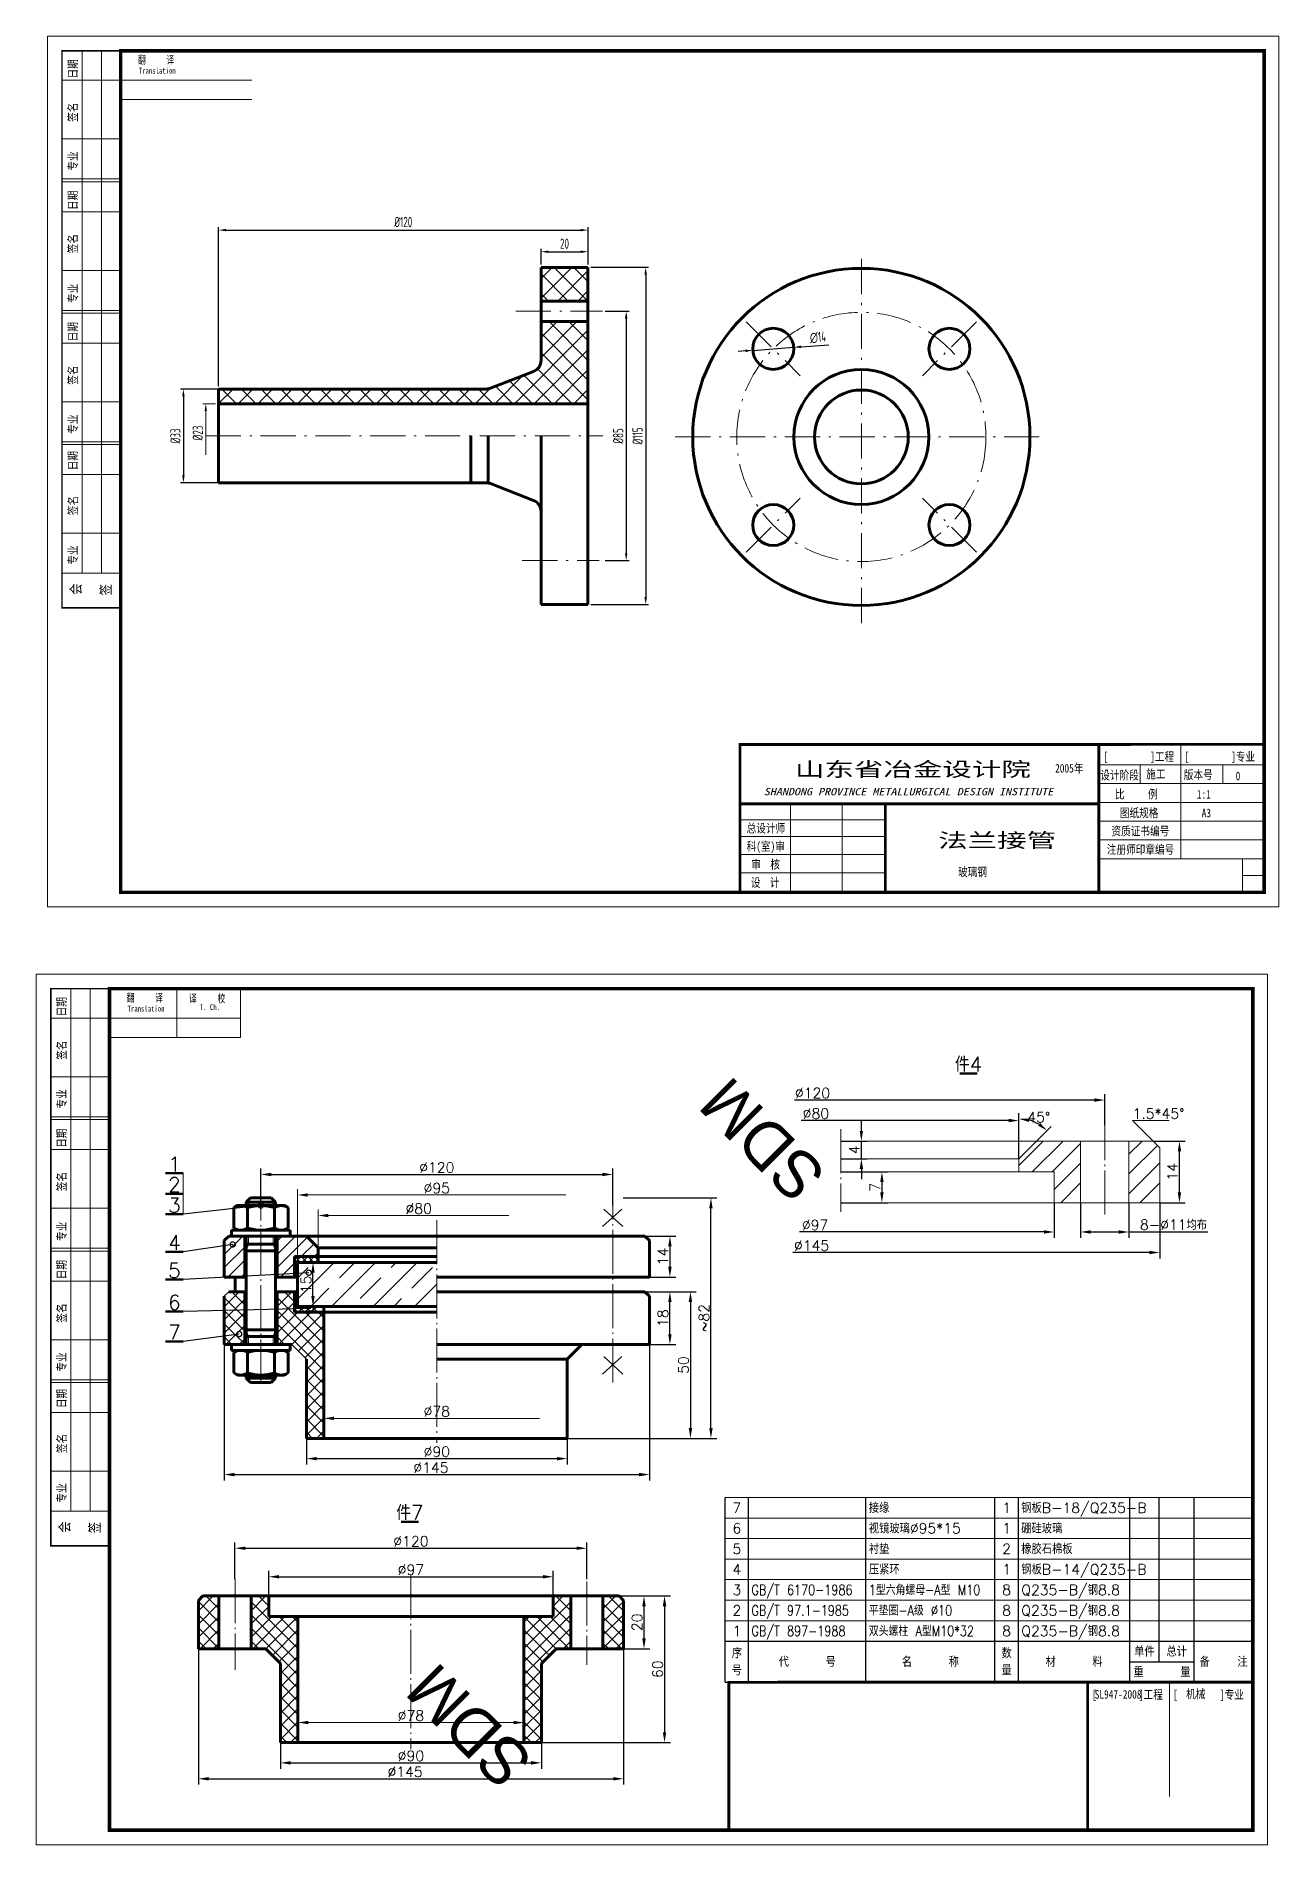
# Model space of a CAD drawing. Header units: millimetres. Extents: x -111403 to -40877, y -22 to 26358.
# Drawn here: x -54303 to -53879, y 1610 to 2227 of the extents above; entities that cross this region are included whole.
import ezdxf
from ezdxf.enums import TextEntityAlignment as Align

# ---------------------------------------------------------------- set-up
doc = ezdxf.new("R2010")
doc.units = ezdxf.units.MM
doc.header["$PDMODE"] = 34
doc.header["$PDSIZE"] = -6
doc.linetypes.add('ACAD_ISO10W100', pattern=[18.7, 12, -3, 0.7, -3])
doc.linetypes.add('点划线', pattern=[18.5, 15, -1.5, 0.5, -1.5])
doc.layers.get('0').update_dxf_attribs({"lineweight": 20})
for name, color, linetype, lineweight in [('1', 7, 'Continuous', 15), ('3', 1, '点划线', 15), ('BHATCH', 2, 'Continuous', 15), ('DIM', 4, 'Continuous', 15), ('FORM', 3, 'Continuous', 15), ('TEXT', 7, 'Continuous', 15), ('TK', 7, 'Continuous', 20), ('标注', 7, 'Continuous', 18), ('粗实线', 2, 'Continuous', 70), ('细线', 4, 'Continuous', 13)]:
    doc.layers.add(name, color=color, linetype=linetype, lineweight=lineweight)
doc.layers.add('SDMDI', color=253, linetype='Continuous')
doc.styles.add('HGCAD', font='gbenor.shx', dxfattribs={"width": 0.75, "bigfont": 'gbcbig.shx'})
doc.styles.add('sdmdi', font='STCAIYUN.TTF', dxfattribs={"height": 16})
doc.styles.get("Standard").update_dxf_attribs({"font": 'txt.shx', "bigfont": 'hzfs.shx'})
doc.styles.add('宋体', font='SimSun.ttf', dxfattribs={"width": 0.7})
doc.dimstyles.new('GB$0', dxfattribs={"dimtxt": 3.5, "dimasz": 3.5, "dimexe": 2, "dimexo": 0, "dimtad": 1, "dimdsep": 46, "dimtxsty": 'Standard', "dimcen": 3.5, "dimclrd": 256, "dimclre": 256, "dimclrt": 7, "dimazin": 2, "dimtfac": 0.71, "dimtmove": 0, "dimatfit": 3, "dimfxl": 0, "dimarcsym": 0})
doc.dimstyles.new('GB$2', dxfattribs={"dimtxt": 3.5, "dimasz": 3.5, "dimexe": 2, "dimexo": 0, "dimtad": 1, "dimtih": 1, "dimtoh": 1, "dimdsep": 46, "dimtxsty": 'Standard', "dimcen": 3.5, "dimclrd": 256, "dimclre": 256, "dimclrt": 7, "dimazin": 2, "dimtfac": 0.71, "dimtmove": 0, "dimatfit": 2, "dimfxl": 0, "dimarcsym": 0})
doc.dimstyles.new('GB$7', dxfattribs={"dimtxt": 5, "dimasz": 3.5, "dimexe": 2, "dimexo": 0, "dimtad": 1, "dimdsep": 46, "dimtxsty": 'Standard', "dimcen": 3.5, "dimclrd": 8, "dimclre": 256, "dimclrt": 7, "dimazin": 2, "dimtfac": 0.71, "dimtmove": 0, "dimatfit": 3, "dimldrblk": 'DOTSMALL', "dimfxl": 0, "dimarcsym": 0})
doc.dimstyles.new('HGCAD$0', dxfattribs={"dimtxt": 20, "dimasz": 16, "dimexe": 4, "dimexo": 1, "dimgap": 1, "dimtad": 1, "dimtoh": 1, "dimdec": 0, "dimdsep": 46, "dimtxsty": 'HGCAD', "dimcen": 0, "dimadec": 1, "dimazin": 0, "dimtfac": 1, "dimtdec": 0, "dimtmove": 0, "dimatfit": 1, "dimfxl": 0, "dimarcsym": 0})
doc.dimstyles.new('HGCAD$3', dxfattribs={"dimtxt": 20, "dimasz": 16, "dimexe": 4, "dimexo": 1, "dimgap": 1, "dimtad": 1, "dimtoh": 1, "dimdec": 0, "dimdsep": 46, "dimtxsty": 'HGCAD', "dimcen": 0, "dimadec": 1, "dimazin": 0, "dimtfac": 1, "dimtdec": 0, "dimtmove": 0, "dimatfit": 1, "dimfxl": 0, "dimarcsym": 0})

msp = doc.modelspace()

# ---------------------------------------------------------------- texts
at = {"layer": 'DIM', "color": 7, "char_height": 3.5, "attachment_point": 5}
for s, insert in [('%%C95', (-54166.5493, 1833.8664)), ('%%C80', (-54172.7524, 1826.8664)), ('%%C78', (-54166.5516, 1757.6848)), ('%%C78', (-54175.3892, 1653.9215)), ('%%C78', (-54175.3845, 1653.9215))]:
    msp.add_mtext(s, dxfattribs=dict(at, insert=insert))
at = {"layer": 'SDMDI', "style": 'sdmdi'}
for p in [(-54033.0318, 1839.1158), (-54133.0318, 1639.1158)]:
    msp.add_text('SDM', height=16, rotation=135, dxfattribs=at).set_placement(p)
at = {"layer": 'TK', "color": 4, "style": '宋体', "width": 0.8}
for s, height, p in [('日期', 2.93692, (-54289.2062, 2212.3162)), ('签名', 2.93692, (-54289.2062, 2197.5198)), ('专业', 2.93692, (-54289.2062, 2180.8852)), ('日期', 2.93692, (-54289.2183, 2167.4825)), ('签名', 2.93692, (-54289.2183, 2152.6862)), ('专业', 2.93692, (-54289.2183, 2135.7218)), ('日期', 2.93692, (-54289.2183, 2122.6489)), ('签名', 2.93692, (-54289.2183, 2107.8526)), ('专业', 2.93692, (-54289.2183, 2091.144)), ('日期', 2.93692, (-54289.2183, 2078.6902)), ('签名', 2.93692, (-54289.1544, 2063.3493)), ('专业', 2.93692, (-54289.2183, 2046.488)), ('会', 3.5243, (-54287.9339, 2036.1952)), ('签', 3.5243, (-54277.6832, 2036.0152)), ('日期', 2.93692, (-54293.0422, 1892.4192)), ('签名', 2.93692, (-54293.0422, 1877.6228)), ('专业', 2.93692, (-54293.0422, 1860.9882)), ('日期', 2.93692, (-54293.0543, 1847.5855)), ('签名', 2.93692, (-54293.0543, 1832.7892)), ('专业', 2.93692, (-54293.0543, 1815.8248)), ('日期', 2.93692, (-54293.0543, 1802.7519)), ('签名', 2.93692, (-54293.0543, 1787.9556)), ('专业', 2.93692, (-54293.0543, 1771.247)), ('日期', 2.93692, (-54293.0543, 1758.7932)), ('签名', 2.93692, (-54292.9904, 1743.4524)), ('专业', 2.93692, (-54293.0543, 1726.591)), ('会', 3.5243, (-54291.7699, 1716.2982)), ('签', 3.5243, (-54281.5192, 1716.1182))]:
    msp.add_text(s, height=height, rotation=90, dxfattribs=at).set_placement(p)
at = {"layer": 'TK', "style": '宋体', "width": 0.7}
for s, height, p in [('翻     译', 2.7, (-54268.4904, 2217.3242)), ('Translation', 2, (-54268.1821, 2213.9685)), ('翻     译', 2.7, (-54272.3264, 1897.4272)), ('译     校', 2.7, (-54251.0778, 1897.1681)), ('Translation', 2, (-54272.0182, 1894.0715)), ('T. Ch.', 2, (-54247.3787, 1894.5711))]:
    msp.add_text(s, height=height, dxfattribs=at).set_placement(p)
at = {"layer": 'TK', "color": 4, "style": '宋体'}
for s, height, width, p in [('[         ]工程', 2.936922, 0.8, (-53939.2209, 1979.5106)), ('[         ]专业', 2.936922, 0.8, (-53911.6091, 1979.5106)), ('山东省冶金设计院', 4.91205, 1.5, (-54044.3733, 1974.2363)), ('2005年', 2.93692, 0.8, (-53955.6815, 1975.5619)), ('设计阶段', 2.93692, 0.8, (-53940.2673, 1973.212)), ('施工', 2.93692, 0.8, (-53924.6036, 1973.5966)), ('版本号', 2.93692, 0.8, (-53911.7879, 1973.3406)), ('0', 2.9369, 0.8, (-53894.0913, 1972.9578)), ('比     例', 2.93692, 0.8, (-53935.239, 1966.7111)), ('1:1', 2.93692, 0.8, (-53907.3308, 1966.7111)), ('图纸规格', 2.93692, 0.8, (-53933.5949, 1960.3272)), ('A3', 2.93692, 0.8, (-53905.6867, 1960.3272)), ('总设计师', 2.93692, 0.8, (-54060.8978, 1955.1004)), ('法兰接管', 4.91205, 1.5, (-53995.5399, 1950.0012)), ('资质证书编号', 2.93692, 0.8, (-53936.4576, 1954.1302)), ('科(室)审', 2.93692, 0.8, (-54060.8978, 1948.9259)), ('注册师印章编号', 2.93692, 0.8, (-53938.0548, 1947.8394)), ('审  核', 2.93692, 0.8, (-54059.2999, 1942.7433)), ('玻璃钢', 2.93692, 0.8, (-53988.7752, 1940.2107)), ('设  计', 2.93692, 0.8, (-54059.4514, 1936.5777)), ('[         ]工程', 2.936922, 0.8, (-53943.0569, 1659.6136)), ('SL947-2008', 2.93692, 0.8, (-53942.1858, 1659.7079)), ('[         ]专业', 2.936922, 0.8, (-53915.4451, 1659.6136)), ('机械', 2.93692, 0.8, (-53910.9901, 1659.8305))]:
    msp.add_text(s, height=height, dxfattribs=dict(at, width=width)).set_placement(p)
at = {"layer": 'TK', "color": 4, "style": '宋体', "oblique": 15, "width": 1.2}
msp.add_text('SHANDONG PROVINCE METALLURGICAL DESIGN INSTITUTE    ', height=2.52, dxfattribs=at).set_placement((-54055.0438, 1967.8151))
at = {"layer": '标注', "ltscale": 50, "insert": (-54248.1047, 2091.403), "char_height": 3.5, "attachment_point": 5, "rotation": 90, "style": 'HGCAD'}
msp.add_mtext('%%C23', dxfattribs=at)

# ---------------------------------------------------------------- blocks, each defined once
blk = doc.blocks.new('*D55')
at = {"layer": 'Defpoints', "color": 0}
for p in [(-54106.55, 1838.49), (-54226.55, 1827.89), (-54106.55, 1827.89)]:
    blk.add_point(p, dxfattribs=at)
at = {"layer": 'DIM', "lineweight": -2}
for p, q in [((-54226.55, 1827.89), (-54226.55, 1840.49)), ((-54223.05, 1838.49), (-54110.05, 1838.49)), ((-54106.55, 1827.89), (-54106.55, 1840.49))]:
    blk.add_line(p, q, dxfattribs=at)
at = {"layer": 'DIM'}
for points in [[(-54223.05, 1839.07), (-54223.05, 1837.91), (-54226.55, 1838.49)], [(-54110.05, 1839.07), (-54110.05, 1837.91), (-54106.55, 1838.49)]]:
    blk.add_solid(points, dxfattribs=at)
at = {"layer": 'DIM', "color": 7, "insert": (-54166.55, 1840.87), "char_height": 3.5, "attachment_point": 5}
blk.add_mtext('%%C120', dxfattribs=at)
blk = doc.blocks.new('*D56')
at = {"layer": 'Defpoints', "color": 0}
for p in [(-54095.55, 1817.49), (-54094.05, 1803.49), (-54087.05, 1803.49)]:
    blk.add_point(p, dxfattribs=at)
at = {"layer": 'DIM', "lineweight": -2}
for p, q in [((-54095.55, 1817.49), (-54085.05, 1817.49)), ((-54087.05, 1813.99), (-54087.05, 1806.99)), ((-54094.05, 1803.49), (-54085.05, 1803.49))]:
    blk.add_line(p, q, dxfattribs=at)
at = {"layer": 'DIM'}
for points in [[(-54087.63, 1813.99), (-54086.47, 1813.99), (-54087.05, 1817.49)], [(-54087.63, 1806.99), (-54086.47, 1806.99), (-54087.05, 1803.49)]]:
    blk.add_solid(points, dxfattribs=at)
at = {"layer": 'DIM', "color": 7, "insert": (-54089.42, 1810.49), "char_height": 3.5, "attachment_point": 5, "rotation": 90}
blk.add_mtext('14', dxfattribs=at)
blk = doc.blocks.new('*D57')
at = {"layer": 'Defpoints', "color": 0}
for p in [(-54095.55, 1798.49), (-54087.05, 1798.49), (-54094.05, 1780.49)]:
    blk.add_point(p, dxfattribs=at)
at = {"layer": 'DIM', "lineweight": -2}
for p, q in [((-54095.55, 1798.49), (-54085.05, 1798.49)), ((-54087.05, 1783.99), (-54087.05, 1794.99)), ((-54094.05, 1780.49), (-54085.05, 1780.49))]:
    blk.add_line(p, q, dxfattribs=at)
at = {"layer": 'DIM'}
for points in [[(-54087.63, 1794.99), (-54086.47, 1794.99), (-54087.05, 1798.49)], [(-54087.63, 1783.99), (-54086.47, 1783.99), (-54087.05, 1780.49)]]:
    blk.add_solid(points, dxfattribs=at)
at = {"layer": 'DIM', "color": 7, "insert": (-54089.42, 1789.49), "char_height": 3.5, "attachment_point": 5, "rotation": 90}
blk.add_mtext('18', dxfattribs=at)
blk = doc.blocks.new('*D54')
at = {"layer": 'Defpoints', "color": 0}
for p in [(-54094.05, 1798.49), (-54122.05, 1748.49), (-54080.05, 1748.49)]:
    blk.add_point(p, dxfattribs=at)
at = {"layer": 'DIM', "lineweight": -2}
for p, q in [((-54094.05, 1798.49), (-54078.05, 1798.49)), ((-54080.05, 1794.99), (-54080.05, 1751.99)), ((-54122.05, 1748.49), (-54078.05, 1748.49))]:
    blk.add_line(p, q, dxfattribs=at)
at = {"layer": 'DIM'}
for points in [[(-54080.63, 1794.99), (-54079.47, 1794.99), (-54080.05, 1798.49)], [(-54080.63, 1751.99), (-54079.47, 1751.99), (-54080.05, 1748.49)]]:
    blk.add_solid(points, dxfattribs=at)
at = {"layer": 'DIM', "color": 7, "insert": (-54082.42, 1773.49), "char_height": 3.5, "attachment_point": 5, "rotation": 90}
blk.add_mtext('50', dxfattribs=at)
blk = doc.blocks.new('*D58')
at = {"layer": 'Defpoints', "color": 0}
for p in [(-54211.05, 1761.99), (-54122.05, 1748.49), (-54122.05, 1741.57)]:
    blk.add_point(p, dxfattribs=at)
at = {"layer": 'DIM', "lineweight": -2}
for p, q in [((-54211.05, 1761.99), (-54211.05, 1739.57)), ((-54122.05, 1748.49), (-54122.05, 1739.57)), ((-54207.55, 1741.57), (-54125.55, 1741.57))]:
    blk.add_line(p, q, dxfattribs=at)
at = {"layer": 'DIM'}
for points in [[(-54207.55, 1742.15), (-54207.55, 1740.99), (-54211.05, 1741.57)], [(-54125.55, 1742.15), (-54125.55, 1740.99), (-54122.05, 1741.57)]]:
    blk.add_solid(points, dxfattribs=at)
at = {"layer": 'DIM', "color": 7, "insert": (-54166.55, 1743.94), "char_height": 3.5, "attachment_point": 5}
blk.add_mtext('%%C90', dxfattribs=at)
blk = doc.blocks.new('_DotSmall')
at = {"color": 0, "linetype": 'ByBlock', "const_width": 0.5}
blk.add_lwpolyline([(-0.0625, 0, 1), (0.0625, 0, 1)], format="xyb", close=True, dxfattribs=at)
blk = doc.blocks.new('*D59')
at = {"layer": 'Defpoints', "color": 0}
for p in [(-54239.05, 1780.49), (-54094.05, 1780.49), (-54094.05, 1736.13)]:
    blk.add_point(p, dxfattribs=at)
at = {"layer": 'DIM', "lineweight": -2}
for p, q in [((-54239.05, 1780.49), (-54239.05, 1734.13)), ((-54094.05, 1780.49), (-54094.05, 1734.13)), ((-54235.55, 1736.13), (-54097.55, 1736.13))]:
    blk.add_line(p, q, dxfattribs=at)
at = {"layer": 'DIM'}
for points in [[(-54235.55, 1736.72), (-54235.55, 1735.55), (-54239.05, 1736.13)], [(-54097.55, 1736.72), (-54097.55, 1735.55), (-54094.05, 1736.13)]]:
    blk.add_solid(points, dxfattribs=at)
at = {"layer": 'DIM', "color": 7, "insert": (-54168.55, 1738.51), "char_height": 3.5, "attachment_point": 5}
blk.add_mtext('%%C145', dxfattribs=at)
blk = doc.blocks.new('左标')
at = {"layer": 'DIM', "color": 8, "lineweight": 50}
blk.add_line((-6, 0), (0, 0), dxfattribs=at)
at = {"layer": 'DIM', "color": 6}
blk.add_attdef('A', text='', height=5, dxfattribs=at).set_placement((-3, 3.125), align=Align.MIDDLE_CENTER)
blk = doc.blocks.new('*D60')
at = {"layer": 'Defpoints', "color": 0}
for p in [(-54103.05, 1830.49), (-54073.05, 1830.49), (-54122.05, 1748.49)]:
    blk.add_point(p, dxfattribs=at)
at = {"layer": 'DIM', "lineweight": -2}
for p, q in [((-54103.05, 1830.49), (-54071.05, 1830.49)), ((-54073.05, 1751.99), (-54073.05, 1826.99)), ((-54122.05, 1748.49), (-54071.05, 1748.49))]:
    blk.add_line(p, q, dxfattribs=at)
at = {"layer": 'DIM'}
for points in [[(-54073.63, 1826.99), (-54072.47, 1826.99), (-54073.05, 1830.49)], [(-54073.63, 1751.99), (-54072.47, 1751.99), (-54073.05, 1748.49)]]:
    blk.add_solid(points, dxfattribs=at)
at = {"layer": 'DIM', "color": 7, "insert": (-54075.42, 1789.49), "char_height": 3.5, "attachment_point": 5, "rotation": 90}
blk.add_mtext('~82', dxfattribs=at)
blk = doc.blocks.new('*D61')
at = {"layer": 'Defpoints', "color": 0}
for p in [(-54208.79, 1808.49), (-54190.8, 1808.49), (-54190.8, 1793.49)]:
    blk.add_point(p, dxfattribs=at)
at = {"layer": 'DIM', "lineweight": -2}
for p, q in [((-54190.8, 1808.49), (-54210.79, 1808.49)), ((-54208.79, 1796.99), (-54208.79, 1804.99)), ((-54190.8, 1793.49), (-54210.79, 1793.49))]:
    blk.add_line(p, q, dxfattribs=at)
at = {"layer": 'DIM'}
for points in [[(-54209.37, 1804.99), (-54208.2, 1804.99), (-54208.79, 1808.49)], [(-54209.37, 1796.99), (-54208.2, 1796.99), (-54208.79, 1793.49)]]:
    blk.add_solid(points, dxfattribs=at)
at = {"layer": 'DIM', "color": 7, "insert": (-54211.16, 1800.99), "char_height": 3.5, "attachment_point": 5, "rotation": 90}
blk.add_mtext('15', dxfattribs=at)
blk = doc.blocks.new('*D62')
at = {"layer": 'Defpoints', "color": 0}
for p in [(-53956, 1828.87), (-54028.75, 1825.76), (-53956, 1818.87)]:
    blk.add_point(p, dxfattribs=at)
at = {"layer": 'DIM', "lineweight": -2}
for p, q in [((-53956, 1828.87), (-53956, 1816.87)), ((-53959.5, 1818.87), (-54042.83, 1818.87))]:
    blk.add_line(p, q, dxfattribs=at)
at = {"layer": 'DIM'}
blk.add_solid([(-53959.5, 1819.46), (-53959.5, 1818.29), (-53956, 1818.87)], dxfattribs=at)
at = {"layer": 'DIM', "color": 7, "insert": (-54037.54, 1821.25), "char_height": 3.5, "attachment_point": 5}
blk.add_mtext('%%C97', dxfattribs=at)
blk = doc.blocks.new('_None')
blk = doc.blocks.new('*D63')
at = {"layer": 'Defpoints', "color": 0}
for p in [(-53920, 1828.87), (-54028.75, 1825.76), (-53920, 1811.87)]:
    blk.add_point(p, dxfattribs=at)
at = {"layer": 'DIM', "lineweight": -2}
for p, q in [((-53920, 1828.87), (-53920, 1809.87)), ((-53923.5, 1811.87), (-54045.16, 1811.87))]:
    blk.add_line(p, q, dxfattribs=at)
at = {"layer": 'DIM'}
blk.add_solid([(-53923.5, 1812.46), (-53923.5, 1811.29), (-53920, 1811.87)], dxfattribs=at)
at = {"layer": 'DIM', "color": 7, "insert": (-54038.71, 1814.25), "char_height": 3.5, "attachment_point": 5}
blk.add_mtext('%%C145', dxfattribs=at)
blk = doc.blocks.new('*D64')
at = {"layer": 'Defpoints', "color": 0}
for p in [(-53968, 1856.87), (-54028.75, 1853.93), (-53968, 1843.87)]:
    blk.add_point(p, dxfattribs=at)
at = {"layer": 'DIM', "lineweight": -2}
for p, q in [((-53971.5, 1856.87), (-54042.25, 1856.87)), ((-53968, 1843.87), (-53968, 1858.87))]:
    blk.add_line(p, q, dxfattribs=at)
at = {"layer": 'DIM'}
blk.add_solid([(-53971.5, 1857.46), (-53971.5, 1856.29), (-53968, 1856.87)], dxfattribs=at)
at = {"layer": 'DIM', "color": 7, "insert": (-54037.25, 1859.25), "char_height": 3.5, "attachment_point": 5}
blk.add_mtext('%%C80', dxfattribs=at)
blk = doc.blocks.new('*D65')
at = {"layer": 'Defpoints', "color": 0}
for p in [(-53938.75, 1863.87), (-54028.75, 1853.93), (-53938.75, 1855.27)]:
    blk.add_point(p, dxfattribs=at)
at = {"layer": 'DIM', "lineweight": -2}
for p, q in [((-53942.25, 1863.87), (-54044.58, 1863.87)), ((-53938.75, 1855.27), (-53938.75, 1865.87))]:
    blk.add_line(p, q, dxfattribs=at)
at = {"layer": 'DIM'}
blk.add_solid([(-53942.25, 1864.46), (-53942.25, 1863.29), (-53938.75, 1863.87)], dxfattribs=at)
at = {"layer": 'DIM', "color": 7, "insert": (-54038.41, 1866.25), "char_height": 3.5, "attachment_point": 5}
blk.add_mtext('%%C120', dxfattribs=at)
blk = doc.blocks.new('*D66')
at = {"layer": 'Defpoints', "color": 0}
for p in [(-53922.25, 1849.87), (-53913.26, 1849.87), (-53920, 1828.87)]:
    blk.add_point(p, dxfattribs=at)
at = {"layer": 'DIM', "lineweight": -2}
for p, q in [((-53922.25, 1849.87), (-53911.26, 1849.87)), ((-53913.26, 1832.37), (-53913.26, 1846.37)), ((-53920, 1828.87), (-53911.26, 1828.87))]:
    blk.add_line(p, q, dxfattribs=at)
at = {"layer": 'DIM'}
for points in [[(-53913.84, 1846.37), (-53912.68, 1846.37), (-53913.26, 1849.87)], [(-53913.84, 1832.37), (-53912.68, 1832.37), (-53913.26, 1828.87)]]:
    blk.add_solid(points, dxfattribs=at)
at = {"layer": 'DIM', "color": 7, "insert": (-53915.63, 1839.37), "char_height": 3.5, "attachment_point": 5, "rotation": 90}
blk.add_mtext('14', dxfattribs=at)
blk = doc.blocks.new('*D67')
at = {"layer": 'Defpoints', "color": 0}
for p in [(-54028.75, 1849.87), (-54021.75, 1849.87), (-54028.75, 1843.87)]:
    blk.add_point(p, dxfattribs=at)
at = {"layer": 'DIM', "lineweight": -2}
for p, q in [((-54021.75, 1853.37), (-54021.75, 1856.87)), ((-54028.75, 1849.87), (-54019.75, 1849.87)), ((-54021.75, 1843.87), (-54021.75, 1849.87)), ((-54028.75, 1843.87), (-54019.75, 1843.87)), ((-54021.75, 1840.37), (-54021.75, 1836.87))]:
    blk.add_line(p, q, dxfattribs=at)
at = {"layer": 'DIM'}
for points in [[(-54022.33, 1853.37), (-54021.16, 1853.37), (-54021.75, 1849.87)], [(-54022.33, 1840.37), (-54021.16, 1840.37), (-54021.75, 1843.87)]]:
    blk.add_solid(points, dxfattribs=at)
at = {"layer": 'DIM', "color": 7, "insert": (-54024.12, 1846.87), "char_height": 3.5, "attachment_point": 5, "rotation": 90}
blk.add_mtext('4', dxfattribs=at)
blk = doc.blocks.new('*D68')
at = {"layer": 'Defpoints', "color": 0}
for p in [(-54028.75, 1839.37), (-54028.75, 1828.87), (-54014.75, 1828.87)]:
    blk.add_point(p, dxfattribs=at)
at = {"layer": 'DIM', "lineweight": -2}
for p, q in [((-54028.75, 1839.37), (-54012.75, 1839.37)), ((-54014.75, 1835.87), (-54014.75, 1832.37)), ((-54028.75, 1828.87), (-54012.75, 1828.87))]:
    blk.add_line(p, q, dxfattribs=at)
at = {"layer": 'DIM'}
for points in [[(-54015.33, 1835.87), (-54014.16, 1835.87), (-54014.75, 1839.37)], [(-54015.33, 1832.37), (-54014.16, 1832.37), (-54014.75, 1828.87)]]:
    blk.add_solid(points, dxfattribs=at)
at = {"layer": 'DIM', "color": 7, "insert": (-54017.12, 1834.12), "char_height": 3.5, "attachment_point": 5, "rotation": 90}
blk.add_mtext('7', dxfattribs=at)
blk = doc.blocks.new('*D69')
at = {"layer": 'Defpoints', "color": 0}
for p in [(-53947, 1828.87), (-53930.5, 1828.87), (-53930.5, 1818.87)]:
    blk.add_point(p, dxfattribs=at)
at = {"layer": 'DIM', "lineweight": -2}
for p, q in [((-53947, 1828.87), (-53947, 1816.87)), ((-53930.5, 1828.87), (-53930.5, 1816.87)), ((-53943.5, 1818.87), (-53934, 1818.87)), ((-53930.5, 1818.87), (-53903.58, 1818.87))]:
    blk.add_line(p, q, dxfattribs=at)
at = {"layer": 'DIM'}
for points in [[(-53943.5, 1819.46), (-53943.5, 1818.29), (-53947, 1818.87)], [(-53934, 1819.46), (-53934, 1818.29), (-53930.5, 1818.87)]]:
    blk.add_solid(points, dxfattribs=at)
at = {"layer": 'DIM', "color": 7, "insert": (-53915.29, 1821.35), "char_height": 3.5, "attachment_point": 5}
blk.add_mtext('8-%%C11均布', dxfattribs=at)
blk = doc.blocks.new('度数')
at = {"layer": 'DIM'}
blk.add_line((0, 0), (12.5, 0), dxfattribs=at)
at = {"layer": 'DIM', "color": 7}
blk.add_attdef('1.5*45%%D', (0, 0.625), '', height=3.5, dxfattribs=at)
blk = doc.blocks.new('*D70')
at = {"layer": 'Defpoints', "color": 0}
for p in [(-53964.48, 1856.99), (-53962, 1849.87), (-53968, 1843.87), (-53968, 1843.87), (-53968, 1839.37)]:
    blk.add_point(p, dxfattribs=at)
at = {"layer": 'DIM', "lineweight": -2}
for p, q in [((-53968, 1843.87), (-53968, 1859.45)), ((-53962, 1849.87), (-53956.98, 1854.89))]:
    blk.add_line(p, q, dxfattribs=at)
blk.add_arc((-53968, 1843.87), 13.58, 59.81005, 75.18995, dxfattribs=at)
at = {"layer": 'DIM'}
for points in [[(-53964.6, 1856.42), (-53964.45, 1857.58), (-53968, 1857.45)], [(-53960.81, 1856.07), (-53961.52, 1855.15), (-53958.4, 1853.48)]]:
    blk.add_solid(points, dxfattribs=at)
at = {"layer": 'DIM', "color": 7, "insert": (-53961.24, 1858.02), "char_height": 3.5, "attachment_point": 5}
blk.add_mtext('45°', dxfattribs=at)
blk = doc.blocks.new('*D114')
at = {"layer": 'Defpoints', "color": 0}
for p in [(-54115.39, 1711.01), (-54235.39, 1700.41), (-54115.39, 1700.41)]:
    blk.add_point(p, dxfattribs=at)
at = {"layer": 'DIM', "lineweight": -2}
for p, q in [((-54235.39, 1700.41), (-54235.39, 1713.01)), ((-54231.89, 1711.01), (-54118.89, 1711.01)), ((-54115.39, 1700.41), (-54115.39, 1713.01))]:
    blk.add_line(p, q, dxfattribs=at)
at = {"layer": 'DIM'}
for points in [[(-54231.89, 1711.6), (-54231.89, 1710.43), (-54235.39, 1711.01)], [(-54118.89, 1711.6), (-54118.89, 1710.43), (-54115.39, 1711.01)]]:
    blk.add_solid(points, dxfattribs=at)
at = {"layer": 'DIM', "color": 7, "insert": (-54175.39, 1713.39), "char_height": 3.5, "attachment_point": 5}
blk.add_mtext('%%C120', dxfattribs=at)
blk = doc.blocks.new('*D115')
at = {"layer": 'Defpoints', "color": 0}
for p in [(-54104.39, 1694.73), (-54095.89, 1694.73), (-54102.89, 1676.73)]:
    blk.add_point(p, dxfattribs=at)
at = {"layer": 'DIM', "lineweight": -2}
for p, q in [((-54104.39, 1694.73), (-54093.89, 1694.73)), ((-54095.89, 1680.23), (-54095.89, 1691.23)), ((-54102.89, 1676.73), (-54093.89, 1676.73))]:
    blk.add_line(p, q, dxfattribs=at)
at = {"layer": 'DIM'}
for points in [[(-54096.47, 1691.23), (-54095.3, 1691.23), (-54095.89, 1694.73)], [(-54096.47, 1680.23), (-54095.3, 1680.23), (-54095.89, 1676.73)]]:
    blk.add_solid(points, dxfattribs=at)
at = {"layer": 'DIM', "color": 7, "insert": (-54098.26, 1685.73), "char_height": 3.5, "attachment_point": 5, "rotation": 90}
blk.add_mtext('20', dxfattribs=at)
blk = doc.blocks.new('*D113')
at = {"layer": 'Defpoints', "color": 0}
for p in [(-54102.89, 1694.73), (-54130.89, 1644.73), (-54088.89, 1644.73)]:
    blk.add_point(p, dxfattribs=at)
at = {"layer": 'DIM', "lineweight": -2}
for p, q in [((-54102.89, 1694.73), (-54086.89, 1694.73)), ((-54088.89, 1691.23), (-54088.89, 1648.23)), ((-54130.89, 1644.73), (-54086.89, 1644.73))]:
    blk.add_line(p, q, dxfattribs=at)
at = {"layer": 'DIM'}
for points in [[(-54089.47, 1691.23), (-54088.3, 1691.23), (-54088.89, 1694.73)], [(-54089.47, 1648.23), (-54088.3, 1648.23), (-54088.89, 1644.73)]]:
    blk.add_solid(points, dxfattribs=at)
at = {"layer": 'DIM', "color": 7, "insert": (-54091.26, 1669.73), "char_height": 3.5, "attachment_point": 5, "rotation": 90}
blk.add_mtext('60', dxfattribs=at)
blk = doc.blocks.new('*D116')
at = {"layer": 'Defpoints', "color": 0}
for p in [(-54219.89, 1644.73), (-54130.89, 1644.73), (-54130.89, 1637.81)]:
    blk.add_point(p, dxfattribs=at)
at = {"layer": 'DIM', "lineweight": -2}
for p, q in [((-54219.89, 1644.73), (-54219.89, 1635.81)), ((-54130.89, 1644.73), (-54130.89, 1635.81)), ((-54216.39, 1637.81), (-54134.39, 1637.81))]:
    blk.add_line(p, q, dxfattribs=at)
at = {"layer": 'DIM'}
for points in [[(-54216.39, 1638.39), (-54216.39, 1637.22), (-54219.89, 1637.81)], [(-54134.39, 1638.39), (-54134.39, 1637.22), (-54130.89, 1637.81)]]:
    blk.add_solid(points, dxfattribs=at)
at = {"layer": 'DIM', "color": 7, "insert": (-54175.39, 1640.18), "char_height": 3.5, "attachment_point": 5}
blk.add_mtext('%%C90', dxfattribs=at)
blk = doc.blocks.new('*D117')
at = {"layer": 'Defpoints', "color": 0}
for p in [(-54247.89, 1676.73), (-54102.89, 1676.73), (-54102.89, 1632.37)]:
    blk.add_point(p, dxfattribs=at)
at = {"layer": 'DIM', "lineweight": -2}
for p, q in [((-54247.89, 1676.73), (-54247.89, 1630.37)), ((-54102.89, 1676.73), (-54102.89, 1630.37)), ((-54244.39, 1632.37), (-54106.39, 1632.37))]:
    blk.add_line(p, q, dxfattribs=at)
at = {"layer": 'DIM'}
for points in [[(-54244.39, 1632.95), (-54244.39, 1631.79), (-54247.89, 1632.37)], [(-54106.39, 1632.95), (-54106.39, 1631.79), (-54102.89, 1632.37)]]:
    blk.add_solid(points, dxfattribs=at)
at = {"layer": 'DIM', "color": 7, "insert": (-54177.39, 1634.74), "char_height": 3.5, "attachment_point": 5}
blk.add_mtext('%%C145', dxfattribs=at)
blk = doc.blocks.new('*D118')
at = {"layer": 'Defpoints', "color": 0}
for p in [(-54126.89, 1701.28), (-54223.89, 1694.73), (-54126.89, 1694.73)]:
    blk.add_point(p, dxfattribs=at)
at = {"layer": 'DIM', "lineweight": -2}
for p, q in [((-54223.89, 1694.73), (-54223.89, 1703.28)), ((-54126.89, 1694.73), (-54126.89, 1703.28)), ((-54220.39, 1701.28), (-54130.39, 1701.28))]:
    blk.add_line(p, q, dxfattribs=at)
at = {"layer": 'DIM'}
for points in [[(-54220.39, 1701.86), (-54220.39, 1700.7), (-54223.89, 1701.28)], [(-54130.39, 1701.86), (-54130.39, 1700.7), (-54126.89, 1701.28)]]:
    blk.add_solid(points, dxfattribs=at)
at = {"layer": 'DIM', "color": 7, "insert": (-54175.39, 1703.66), "char_height": 3.5, "attachment_point": 5}
blk.add_mtext('%%C97', dxfattribs=at)
blk = doc.blocks.new('明细栏')
at = {"layer": 'FORM', "color": 5, "lineweight": 30}
for p, q in [((-180, 14), (0, 14)), ((-180, 0), (-180, 14)), ((-172, 0), (-172, 14)), ((-132, 0), (-132, 14)), ((-88, 0), (-88, 14)), ((-80, 0), (-80, 14)), ((-42, 0), (-42, 14)), ((-32, 7), (-32, 14)), ((-20, 0), (-20, 14)), ((0, 0), (0, 14)), ((-42, 7), (-20, 7)), ((-180, 0), (0, 0))]:
    blk.add_line(p, q, dxfattribs=at)
at = {"layer": 'FORM', "char_height": 3.5, "attachment_point": 5}
for s, insert, width in [('单件', (-37, 10.5), 44), ('总计', (-26, 10.5), 44), ('序\\P号', (-176, 7), 8), ('代    号', (-152, 7), 44), ('名    称', (-110, 7), 44), ('数\\P量', (-84, 7), 44), ('材    料', (-61, 7), 44), ('备   注', (-10, 7), 44), ('重    量', (-31, 3.5), 44)]:
    blk.add_mtext(s, dxfattribs=dict(at, insert=insert, width=width))
blk = doc.blocks.new('起始行')
at = {"layer": 'FORM'}
blk.add_line((-180, 7), (0, 7), dxfattribs=at)
at = {"layer": 'FORM', "color": 5, "lineweight": 30}
for p, q in [((-180, 0), (-180, 7)), ((-172, 0), (-172, 7)), ((-132, 0), (-132, 7)), ((-88, 0), (-88, 7)), ((-80, 0), (-80, 7)), ((-42, 0), (-42, 7)), ((-32, 0), (-32, 7)), ((-20, 0), (-20, 7)), ((0, 0), (0, 7))]:
    blk.add_line(p, q, dxfattribs=at)
at = {"layer": 'FORM'}
blk.add_attdef('序号', text='', height=3.5, dxfattribs=at).set_placement((-176, 3.5), align=Align.MIDDLE_CENTER)
at = {"layer": 'TEXT'}
for tag, p in [('代号', (-171, 3.5)), ('名称', (-131, 3.5)), ('材料', (-79, 3.5)), ('备注', (-19, 3.5))]:
    blk.add_attdef(tag, text='', height=3.5, dxfattribs=at).set_placement(p, align=Align.MIDDLE_LEFT)
for tag, p in [('数量', (-84, 3.5)), ('单件重量', (-37, 3.5)), ('总计重量', (-26, 3.5))]:
    blk.add_attdef(tag, text='', height=3.5, dxfattribs=at).set_placement(p, align=Align.MIDDLE_CENTER)
blk = doc.blocks.new('*D127')
at = {"layer": 'Defpoints', "color": 0, "ltscale": 50}
for p in [(-54058.79, 2119.58), (-54044.83, 2120.62)]:
    blk.add_point(p, dxfattribs=at)
at = {"layer": '标注', "color": 0, "lineweight": -2, "ltscale": 50}
for p, q in [((-54061.28, 2119.39), (-54063.78, 2119.21)), ((-54058.79, 2119.58), (-54044.83, 2120.62)), ((-54042.34, 2120.8), (-54032.81, 2121.51))]:
    blk.add_line(p, q, dxfattribs=at)
at = {"layer": '标注', "color": 0, "ltscale": 50}
for points in [[(-54061.31, 2119.81), (-54061.25, 2118.98), (-54058.79, 2119.58)], [(-54042.37, 2121.22), (-54042.31, 2120.39), (-54044.83, 2120.62)]]:
    blk.add_solid(points, dxfattribs=at)
at = {"layer": '标注', "color": 0, "ltscale": 50, "insert": (-54036.53, 2123.99), "char_height": 3.5, "attachment_point": 5, "rotation": 4.26305, "style": 'HGCAD'}
blk.add_mtext('∅14', dxfattribs=at)
blk = doc.blocks.new('*D128')
at = {"layer": 'Defpoints', "color": 0, "ltscale": 50}
for p in [(-54114.99, 2147.9), (-54114.99, 2032.9), (-54095.32, 2032.9)]:
    blk.add_point(p, dxfattribs=at)
at = {"layer": '标注', "color": 0, "lineweight": -2, "ltscale": 50}
for p, q in [((-54113.99, 2147.9), (-54094.32, 2147.9)), ((-54095.32, 2145.4), (-54095.32, 2035.4)), ((-54113.99, 2032.9), (-54094.32, 2032.9))]:
    blk.add_line(p, q, dxfattribs=at)
at = {"layer": '标注', "color": 0, "ltscale": 50}
for points in [[(-54095.73, 2145.4), (-54094.9, 2145.4), (-54095.32, 2147.9)], [(-54095.73, 2035.4), (-54094.9, 2035.4), (-54095.32, 2032.9)]]:
    blk.add_solid(points, dxfattribs=at)
at = {"layer": '标注', "color": 0, "ltscale": 50, "insert": (-54098.07, 2090.4), "char_height": 3.5, "attachment_point": 5, "rotation": 90, "style": 'HGCAD'}
blk.add_mtext('%%C115', dxfattribs=at)
blk = doc.blocks.new('*D129')
at = {"layer": 'Defpoints', "color": 0, "ltscale": 50}
for p in [(-54110.08, 2132.9), (-54110.08, 2047.9), (-54101.96, 2047.9)]:
    blk.add_point(p, dxfattribs=at)
at = {"layer": '标注', "color": 0, "lineweight": -2, "ltscale": 50}
for p, q in [((-54109.08, 2132.9), (-54100.96, 2132.9)), ((-54101.96, 2130.4), (-54101.96, 2050.4)), ((-54109.08, 2047.9), (-54100.96, 2047.9))]:
    blk.add_line(p, q, dxfattribs=at)
at = {"layer": '标注', "color": 0, "ltscale": 50}
for points in [[(-54102.38, 2130.4), (-54101.54, 2130.4), (-54101.96, 2132.9)], [(-54102.38, 2050.4), (-54101.54, 2050.4), (-54101.96, 2047.9)]]:
    blk.add_solid(points, dxfattribs=at)
at = {"layer": '标注', "color": 0, "ltscale": 50, "insert": (-54104.71, 2090.4), "char_height": 3.5, "attachment_point": 5, "rotation": 90, "style": 'HGCAD'}
blk.add_mtext('%%C85', dxfattribs=at)
blk = doc.blocks.new('*D130')
at = {"layer": 'Defpoints', "color": 0, "ltscale": 50}
for p in [(-54114.99, 2160.6), (-54114.99, 2147.9), (-54240.99, 2106.4)]:
    blk.add_point(p, dxfattribs=at)
at = {"layer": '标注', "color": 0, "lineweight": -2, "ltscale": 50}
for p, q in [((-54240.99, 2107.4), (-54240.99, 2161.6)), ((-54238.49, 2160.6), (-54117.49, 2160.6)), ((-54114.99, 2148.9), (-54114.99, 2161.6))]:
    blk.add_line(p, q, dxfattribs=at)
at = {"layer": '标注', "color": 0, "ltscale": 50}
for points in [[(-54238.49, 2161.01), (-54238.49, 2160.18), (-54240.99, 2160.6)], [(-54117.49, 2161.01), (-54117.49, 2160.18), (-54114.99, 2160.6)]]:
    blk.add_solid(points, dxfattribs=at)
at = {"layer": '标注', "color": 0, "ltscale": 50, "insert": (-54177.99, 2163.35), "char_height": 3.5, "attachment_point": 5, "style": 'HGCAD'}
blk.add_mtext('%%C120', dxfattribs=at)
blk = doc.blocks.new('*D131')
at = {"layer": 'Defpoints', "color": 0, "ltscale": 50}
for p in [(-54114.99, 2153.22), (-54130.99, 2147.9), (-54114.99, 2147.9)]:
    blk.add_point(p, dxfattribs=at)
at = {"layer": '标注', "color": 0, "lineweight": -2, "ltscale": 50}
for p, q in [((-54130.99, 2148.9), (-54130.99, 2154.22)), ((-54128.49, 2153.22), (-54117.49, 2153.22)), ((-54114.99, 2148.9), (-54114.99, 2154.22))]:
    blk.add_line(p, q, dxfattribs=at)
at = {"layer": '标注', "color": 0, "ltscale": 50}
for points in [[(-54128.49, 2153.63), (-54128.49, 2152.8), (-54130.99, 2153.22)], [(-54117.49, 2153.63), (-54117.49, 2152.8), (-54114.99, 2153.22)]]:
    blk.add_solid(points, dxfattribs=at)
at = {"layer": '标注', "color": 0, "ltscale": 50, "insert": (-54122.99, 2155.97), "char_height": 3.5, "attachment_point": 5, "style": 'HGCAD'}
blk.add_mtext('20', dxfattribs=at)
blk = doc.blocks.new('*D132')
at = {"layer": 'Defpoints', "color": 0, "ltscale": 50}
for p in [(-54229.15, 2106.4), (-54252.99, 2074.4), (-54229.15, 2074.4)]:
    blk.add_point(p, dxfattribs=at)
at = {"layer": '标注', "color": 0, "lineweight": -2, "ltscale": 50}
for p, q in [((-54230.15, 2106.4), (-54253.99, 2106.4)), ((-54252.99, 2103.9), (-54252.99, 2076.9)), ((-54230.15, 2074.4), (-54253.99, 2074.4))]:
    blk.add_line(p, q, dxfattribs=at)
at = {"layer": '标注', "color": 0, "ltscale": 50}
for points in [[(-54253.41, 2103.9), (-54252.57, 2103.9), (-54252.99, 2106.4)], [(-54253.41, 2076.9), (-54252.57, 2076.9), (-54252.99, 2074.4)]]:
    blk.add_solid(points, dxfattribs=at)
at = {"layer": '标注', "color": 0, "ltscale": 50, "insert": (-54255.74, 2090.4), "char_height": 3.5, "attachment_point": 5, "rotation": 90, "style": 'HGCAD'}
blk.add_mtext('%%C33', dxfattribs=at)

# ---------------------------------------------------------------- dimensions: what is measured, and where the dimension line sits
at = {"layer": 'DIM'}
for base, p1, p2, text, picture, middle in [((-53938.747, 1863.8741), (-54028.747, 1853.9295), (-53938.747, 1855.2696), '%%C<>', '*D65', (-54038.4137, 1863.8741)), ((-53967.997, 1856.8741), (-54028.747, 1853.9295), (-53967.997, 1843.8741), '%%C80', '*D64', (-54037.247, 1856.8741)), ((-53919.997, 1811.8741), (-54028.747, 1825.7552), (-53919.997, 1828.8741), '%%C<>', '*D63', (-54038.7053, 1811.8741)), ((-53955.997, 1818.8741), (-54028.747, 1825.7552), (-53955.997, 1828.8741), '%%C<>', '*D62', (-54037.5387, 1818.8741))]:
    dim = msp.add_linear_dim(base=base, p1=p1, p2=p2, text=text, dimstyle='GB$0', override={"dimlfac": 1.333333, "dimblk1": 'NONE', "dimsah": 1, "dimse1": 1, "dimsd1": 1}, dxfattribs=at)
    dim.commit()
    dim.dimension.update_dxf_attribs({"geometry": picture, "text_midpoint": middle, "dimtype": 160})
for base, p1, p2, picture, middle in [((-54021.747, 1849.8741), (-54028.747, 1843.8741), (-54028.747, 1849.8741), '*D67', (-54024.122, 1846.8741)), ((-53913.2594, 1849.8741), (-53919.997, 1828.8741), (-53922.247, 1849.8741), '*D66', (-53915.6344, 1839.3741)), ((-54014.747, 1828.8741), (-54028.747, 1839.3741), (-54028.747, 1828.8741), '*D68', (-54017.122, 1834.1241))]:
    dim = msp.add_linear_dim(base=base, p1=p1, p2=p2, angle=90, dimstyle='GB$0', override={"dimlfac": 0.666667}, dxfattribs=at)
    dim.commit()
    dim.dimension.update_dxf_attribs({"geometry": picture, "text_midpoint": middle})
dim = msp.add_angular_dim_2l(base=(-53964.4827, 1856.9897), line1=((-53967.997, 1843.8741), (-53967.997, 1839.3741)), line2=((-53967.997, 1843.8741), (-53961.997, 1849.8741)), dimstyle='GB$2', dxfattribs=at)
dim.commit()
dim.dimension.update_dxf_attribs({"geometry": '*D70', "text_midpoint": (-53961.2369, 1855.6499), "dimtype": 162})
for base, p1, p2, picture, middle in [((-54106.5493, 1838.4914), (-54226.5493, 1827.8914), (-54106.5493, 1827.8914), '*D55', (-54166.5493, 1840.8664)), ((-54115.3868, 1711.013), (-54235.3868, 1700.413), (-54115.3868, 1700.413), '*D114', (-54175.3868, 1713.388)), ((-54126.8868, 1701.2806), (-54223.8868, 1694.7281), (-54126.8868, 1694.7281), '*D118', (-54175.3868, 1703.6556))]:
    dim = msp.add_linear_dim(base=base, p1=p1, p2=p2, text='%%C<>', dimstyle='GB$0', dxfattribs=at)
    dim.commit()
    dim.dimension.update_dxf_attribs({"geometry": picture, "text_midpoint": middle})
for base, p1, p2, text, picture, middle in [((-54073.0493, 1830.4914), (-54122.0493, 1748.4914), (-54103.0493, 1830.4914), '~<>', '*D60', (-54075.4243, 1789.4914)), ((-54088.8868, 1644.7281), (-54102.8868, 1694.7281), (-54130.8868, 1644.7281), '60', '*D113', (-54091.2618, 1669.7281)), ((-54095.8868, 1694.7281), (-54102.8868, 1676.7281), (-54104.3868, 1694.7281), '20', '*D115', (-54098.2618, 1685.7281))]:
    dim = msp.add_linear_dim(base=base, p1=p1, p2=p2, angle=90, text=text, dimstyle='GB$0', dxfattribs=at)
    dim.commit()
    dim.dimension.update_dxf_attribs({"geometry": picture, "text_midpoint": middle})
dim = msp.add_linear_dim(base=(-53930.497, 1818.8741), p1=(-53946.997, 1828.8741), p2=(-53930.497, 1828.8741), text='8-%%C<>均布', dimstyle='GB$0', override={"dimlfac": 0.666667}, dxfattribs=at)
dim.commit()
dim.dimension.update_dxf_attribs({"geometry": '*D69', "text_midpoint": (-53915.2887, 1821.3512)})
for base, p1, p2, picture, middle in [((-54087.0493, 1803.4914), (-54095.5493, 1817.4914), (-54094.0493, 1803.4914), '*D56', (-54089.4243, 1810.4914)), ((-54208.7856, 1808.4914), (-54190.7993, 1793.4914), (-54190.7993, 1808.4914), '*D61', (-54211.1606, 1800.9914)), ((-54080.0493, 1748.4914), (-54094.0493, 1798.4914), (-54122.0493, 1748.4914), '*D54', (-54082.4243, 1773.4914)), ((-54087.0493, 1798.4914), (-54094.0493, 1780.4914), (-54095.5493, 1798.4914), '*D57', (-54089.4243, 1789.4914))]:
    dim = msp.add_linear_dim(base=base, p1=p1, p2=p2, angle=90, dimstyle='GB$0', dxfattribs=at)
    dim.commit()
    dim.dimension.update_dxf_attribs({"geometry": picture, "text_midpoint": middle})
for base, p1, p2, text, picture, middle in [((-54094.0493, 1736.132), (-54239.0493, 1780.4914), (-54094.0493, 1780.4914), '%%C<>', '*D59', (-54168.5523, 1736.132)), ((-54122.0493, 1741.5685), (-54211.0493, 1761.9914), (-54122.0493, 1748.4914), '%%C90', '*D58', (-54166.5493, 1741.5685)), ((-54102.8868, 1632.3687), (-54247.8868, 1676.7281), (-54102.8868, 1676.7281), '%%C<>', '*D117', (-54177.3898, 1632.3687)), ((-54130.8868, 1637.8053), (-54219.8868, 1644.7281), (-54130.8868, 1644.7281), '%%C90', '*D116', (-54175.3868, 1637.8053))]:
    dim = msp.add_linear_dim(base=base, p1=p1, p2=p2, text=text, dimstyle='GB$0', dxfattribs=at)
    dim.commit()
    dim.dimension.update_dxf_attribs({"geometry": picture, "text_midpoint": middle, "dimtype": 160})
at = {"layer": '标注', "ltscale": 50}
for base, p1, text, picture, middle in [((-54114.991, 2160.5969), (-54240.991, 2106.3966), '%%C120', '*D130', (-54177.991, 2163.3469)), ((-54114.991, 2153.2167), (-54130.991, 2147.8966), '20', '*D131', (-54122.991, 2155.9667))]:
    dim = msp.add_linear_dim(base=base, p1=p1, p2=(-54114.991, 2147.8966), text=text, dimstyle='HGCAD$0', override={"dimtxt": 3.5, "dimasz": 2.5, "dimexe": 1, "dimtoh": 0, "dimdec": 1, "dimtdec": 2}, dxfattribs=at)
    dim.commit()
    dim.dimension.update_dxf_attribs({"geometry": picture, "text_midpoint": middle})
for base, p1, p2, picture, middle in [((-54095.3174, 2032.8966), (-54114.991, 2147.8966), (-54114.991, 2032.8966), '*D128', (-54098.0674, 2090.3966)), ((-54101.96, 2047.8966), (-54110.0817, 2132.8966), (-54110.0817, 2047.8966), '*D129', (-54104.71, 2090.3966))]:
    dim = msp.add_linear_dim(base=base, p1=p1, p2=p2, angle=90, text='%%C<>', dimstyle='HGCAD$0', override={"dimtxt": 3.5, "dimasz": 2.5, "dimexe": 1, "dimtoh": 0, "dimdec": 1, "dimtdec": 2}, dxfattribs=at)
    dim.commit()
    dim.dimension.update_dxf_attribs({"geometry": picture, "text_midpoint": middle})
dim = msp.add_diameter_dim_2p(p1=(-54058.7907, 2119.5767), p2=(-54044.8294, 2120.6174), dimstyle='HGCAD$3', override={"dimtxt": 3.5, "dimasz": 2.5, "dimexe": 1, "dimtoh": 0, "dimdec": 1, "dimtdec": 2}, dxfattribs=at)
dim.commit()
dim.dimension.update_dxf_attribs({"geometry": '*D127', "text_midpoint": (-54036.3289, 2121.251), "dimtype": 163})
dim = msp.add_linear_dim(base=(-54252.9891, 2074.3966), p1=(-54229.1547, 2106.3966), p2=(-54229.1547, 2074.3966), angle=90, text='%%C33', dimstyle='HGCAD$0', override={"dimtxt": 3.5, "dimasz": 2.5, "dimexe": 1, "dimtoh": 0, "dimdec": 1, "dimtdec": 2}, dxfattribs=at)
dim.commit()
dim.dimension.update_dxf_attribs({"geometry": '*D132', "text_midpoint": (-54252.9891, 2090.3966), "dimtype": 160})

# ---------------------------------------------------------------- hatches: boundary and pattern name
at = {"layer": 'BHATCH'}
h = msp.add_hatch(dxfattribs=at)
h.set_pattern_fill('ANSI31', color=256, scale=1.5, style=0)
h.set_pattern_definition([(45, (-54205.886, 1563.267), (-3.367596, 3.367596), [])])
h.paths.add_polyline_path([(-53946.997, 1849.8741), (-53953.747, 1849.8741), (-53961.997, 1849.8741), (-53967.997, 1843.8741), (-53967.997, 1839.3741), (-53955.997, 1839.3741), (-53955.997, 1828.8741), (-53946.997, 1828.8741)])
h.paths.add_polyline_path([(-53922.247, 1849.8741), (-53930.497, 1849.8741), (-53930.497, 1828.8741), (-53919.997, 1828.8741), (-53919.997, 1847.6241)])
h = msp.add_hatch(dxfattribs=at)
h.set_pattern_fill('ANSI31', color=256, style=0)
h.set_pattern_definition([(45, (-54284.642, 1626.42), (-2.245064, 2.245064), [])])
h.paths.add_polyline_path([(-54232.0493, 1817.4914), (-54236.5493, 1817.4914), (-54237.5493, 1817.4914), (-54239.0493, 1815.9914), (-54239.0493, 1803.4914), (-54232.0493, 1803.4914)])
h.paths.add_polyline_path([(-54211.0493, 1817.4914), (-54221.0493, 1817.4914), (-54221.0493, 1803.4914), (-54215.0493, 1803.4914), (-54215.0493, 1810.4914), (-54207.0493, 1810.4914), (-54207.0493, 1813.4914)])
h = msp.add_hatch(dxfattribs=at)
h.set_pattern_fill('ANSI37', color=256, scale=0.5, style=0)
h.set_pattern_definition([(45, (-54284.642, 1626.4199), (-1.122532, 1.122532), []), (135, (-54284.642, 1626.4199), (-1.122532, -1.122532), [])])
h.paths.add_polyline_path([(-54207.0493, 1810.4914), (-54215.0493, 1810.4914), (-54215.0493, 1808.4914), (-54207.0493, 1808.4914)])
h.paths.add_polyline_path([(-54207.0493, 1793.4914), (-54215.0493, 1793.4914), (-54215.0493, 1791.4914), (-54207.0493, 1791.4914)])
at = {"layer": '细线', "ltscale": 50}
h = msp.add_hatch(dxfattribs=at)
h.set_pattern_fill('ANSI37', color=256, scale=1.5, style=0)
h.set_pattern_definition([(45, (-2212.003, -896.0592), (-3.36759605, 3.36759605), []), (135, (-2212.003, -896.0592), (-3.36759605, -3.36759605), [])])
h.paths.add_polyline_path([(-54114.991, 2147.8966), (-54130.991, 2147.8966), (-54130.991, 2136.3966), (-54114.991, 2136.3966)])
h.paths.add_polyline_path([(-54114.991, 2129.3966), (-54130.991, 2129.3966), (-54130.991, 2116.1329, -0.30931024), (-54133.5412, 2112.4049), (-54148.2916, 2106.6686, -0.09298947), (-54149.7414, 2106.3966), (-54154.991, 2106.3966), (-54240.991, 2106.3966), (-54240.991, 2101.3966), (-54114.991, 2101.3966)])
at = {"layer": '细线'}
h = msp.add_hatch(dxfattribs=at)
h.set_pattern_fill('JIS_STN_1E', color=256, scale=10, style=0)
h.set_pattern_definition([(45, (-54284.642, 1626.42), (-7.07107, 7.07107), []), (45, (-54277.592, 1626.42), (-7.07107, 7.07107), [10, -5])])
h.paths.add_polyline_path([(-54214.0493, 1808.4914), (-54214.0493, 1793.4914), (-54166.5493, 1793.4914), (-54166.5493, 1808.4914)])
h.paths.add_polyline_path([(-54213.7856, 1797.7831), (-54213.7856, 1804.1997), (-54208.5356, 1804.1997), (-54208.5356, 1797.7831)], flags=24)
at = {"layer": '细线', "ltscale": 50}
h = msp.add_hatch(dxfattribs=at)
h.set_pattern_fill('ANSI37', color=256, style=0)
h.set_pattern_definition([(45, (-4132.122, -6049.2674), (-2.24506403, 2.24506403), []), (135, (-4132.122, -6049.2674), (-2.24506403, -2.24506403), [])])
h.paths.add_polyline_path([(-54232.0493, 1780.4914), (-54232.0493, 1798.4914), (-54237.5493, 1798.4914), (-54239.0493, 1796.9914), (-54239.0493, 1780.4914)])
h.paths.add_polyline_path([(-54221.0493, 1798.4914), (-54221.0493, 1780.4914), (-54216.0493, 1780.4914), (-54211.0493, 1775.4914), (-54211.0493, 1748.4914), (-54205.0694, 1748.4914), (-54205.0694, 1791.4914), (-54215.0493, 1791.4914), (-54215.0493, 1798.4914)])
h = msp.add_hatch(dxfattribs=at)
h.set_pattern_fill('ANSI37', color=256, style=0)
h.set_pattern_definition([(45, (-4140.9597, -6153.0306), (-2.24506403, 2.24506403), []), (135, (-4140.9597, -6153.0306), (-2.24506403, -2.24506403), [])])
h.paths.add_polyline_path([(-54240.8868, 1676.7281), (-54240.8868, 1694.7281), (-54246.3868, 1694.7281), (-54247.8868, 1693.2281), (-54247.8868, 1676.7281)])
h.paths.add_polyline_path([(-54229.8868, 1694.7281), (-54229.8868, 1676.7281), (-54224.8868, 1676.7281), (-54219.8868, 1671.7281), (-54219.8868, 1644.7281), (-54213.9069, 1644.7281), (-54213.9069, 1687.7281), (-54223.8868, 1687.7281), (-54223.8868, 1694.7281)])
h = msp.add_hatch(dxfattribs=at)
h.set_pattern_fill('ANSI37', color=256, style=0)
h.set_pattern_definition([(135, (-104209.814, -6153.0306), (2.24506403, 2.24506403), []), (45, (-104209.814, -6153.0306), (2.24506403, -2.24506403), [])])
h.paths.add_polyline_path([(-54109.8868, 1676.7281), (-54109.8868, 1694.7281), (-54104.3868, 1694.7281), (-54102.8868, 1693.2281), (-54102.8868, 1676.7281)])
h.paths.add_polyline_path([(-54120.8868, 1694.7281), (-54120.8868, 1676.7281), (-54125.8868, 1676.7281), (-54130.8868, 1671.7281), (-54130.8868, 1644.7281), (-54136.8668, 1644.7281), (-54136.8668, 1687.7281), (-54126.8868, 1687.7281), (-54126.8868, 1694.7281)])

# ---------------------------------------------------------------- linework, layer by layer
for p, q in [((-53922.247, 1849.8741), (-54028.747, 1849.8741)), ((-53967.997, 1843.8741), (-53961.997, 1849.8741)), ((-53946.997, 1849.8741), (-53946.997, 1828.8741)), ((-53930.497, 1849.8741), (-53930.497, 1828.8741)), ((-53919.997, 1847.6241), (-53922.247, 1849.8741)), ((-53919.997, 1847.6241), (-53919.997, 1828.8741)), ((-53967.997, 1843.8741), (-54028.747, 1843.8741)), ((-53955.997, 1839.3741), (-54028.747, 1839.3741)), ((-53967.997, 1843.8741), (-53967.997, 1839.3741)), ((-53955.997, 1839.3741), (-53955.997, 1828.8741)), ((-53919.997, 1828.8741), (-54028.747, 1828.8741)), ((-54231.5493, 1812.4914), (-54230.7373, 1814.7414)), ((-54222.3613, 1814.7414), (-54221.5493, 1812.4914)), ((-54237.5493, 1798.4914), (-54239.0493, 1796.9914)), ((-54231.5493, 1785.4914), (-54230.7373, 1783.2414)), ((-54222.3613, 1783.2414), (-54221.5493, 1785.4914)), ((-54211.0493, 1775.4914), (-54216.0493, 1780.4914))]:
    msp.add_line(p, q)
at = {"color": 7, "linetype": 'Continuous'}
for p, q in [((-54235.2455, 1819.8933), (-54234.5493, 1819.4914)), ((-54230.7373, 1814.7414), (-54231.5493, 1814.7414)), ((-54221.5493, 1814.7414), (-54222.3613, 1814.7414)), ((-54230.7373, 1783.2414), (-54231.5493, 1783.2414)), ((-54221.5493, 1783.2414), (-54222.3613, 1783.2414)), ((-54218.5493, 1778.4914), (-54217.8532, 1778.0895))]:
    msp.add_line(p, q, dxfattribs=at)
for centre, start, end in [((-54233.4775, 1823.5807), 235.6157525, 244.3842475), ((-54233.4775, 1774.4021), 115.6157525, 124.3842475)]:
    msp.add_arc(centre, 4.0893, start, end, dxfattribs=at)
at = {"layer": '1'}
for p, q in [((-54230.7373, 1827.8914), (-54230.7373, 1829.8034)), ((-54222.3613, 1827.8914), (-54222.3613, 1829.8034)), ((-54230.7373, 1814.7414), (-54230.7373, 1817.4914)), ((-54222.3613, 1814.7414), (-54222.3613, 1817.4914)), ((-54230.7373, 1783.2414), (-54230.7373, 1780.4914)), ((-54222.3613, 1783.2414), (-54222.3613, 1780.4914)), ((-54230.7373, 1770.0914), (-54230.7373, 1768.1794)), ((-54222.3613, 1770.0914), (-54222.3613, 1768.1794))]:
    msp.add_line(p, q, dxfattribs=at)
at = {"layer": '3'}
for p, q in [((-54028.747, 1853.9295), (-54028.747, 1825.7552)), ((-53938.747, 1824.871), (-53938.747, 1855.2696)), ((-54226.5493, 1837.7414), (-54226.5493, 1765.7628)), ((-54106.5493, 1767.5831), (-54106.5493, 1835.7414)), ((-54166.5493, 1822.9057), (-54166.5493, 1746.9289)), ((-54235.3868, 1700.413), (-54235.3868, 1669.5272)), ((-54175.3868, 1701.6771), (-54175.3868, 1642.4333)), ((-54115.3868, 1699.664), (-54115.3868, 1671.2048))]:
    msp.add_line(p, q, dxfattribs=at)
at = {"layer": 'DIM'}
for p, q in [((-53922.247, 1849.8741), (-53929.247, 1856.8741)), ((-54214.0493, 1808.4914), (-54214.0493, 1833.4914)), ((-54210.5493, 1831.4914), (-54122.5493, 1831.4914)), ((-54207.0493, 1813.4914), (-54207.0493, 1826.4914)), ((-54203.5493, 1824.4914), (-54141.9554, 1824.4914)), ((-54205.0694, 1759.0187), (-54205.0694, 1753.3098)), ((-54201.5694, 1755.3098), (-54131.5339, 1755.3098)), ((-54213.9069, 1655.2554), (-54213.9069, 1649.5465)), ((-54136.8668, 1655.2554), (-54136.8668, 1649.5465)), ((-54210.4069, 1651.5465), (-54140.3714, 1651.5465))]:
    msp.add_line(p, q, dxfattribs=at)
at = {"layer": 'DIM', "color": 8}
for p, q in [((-54253.0493, 1831.8996), (-54253.0493, 1838.8996)), ((-54253.0493, 1824.8996), (-54253.0493, 1831.8996))]:
    msp.add_line(p, q, dxfattribs=at)
at = {"layer": 'DIM'}
for points in [[(-54210.5493, 1832.0747), (-54210.5493, 1830.9081), (-54214.0493, 1831.4914)], [(-54203.5493, 1825.0747), (-54203.5493, 1823.9081), (-54207.0493, 1824.4914)], [(-54201.5694, 1755.8931), (-54201.5694, 1754.7265), (-54205.0694, 1755.3098)], [(-54210.4069, 1652.1299), (-54210.4069, 1650.9632), (-54213.9069, 1651.5465)], [(-54140.3668, 1652.1299), (-54140.3668, 1650.9632), (-54136.8668, 1651.5465)]]:
    msp.add_solid(points, dxfattribs=at)
at = {"layer": 'TK', "color": 1}
for p, q in [((-54274.3435, 2205.1238), (-54229.6921, 2205.1238)), ((-54233.5524, 1885.2268), (-54233.5524, 1902.3475)), ((-54278.1795, 1885.2268), (-54233.5282, 1885.2268))]:
    msp.add_line(p, q, dxfattribs=at)
at = {"layer": 'TK', "color": 4}
for p, q in [((-53912.8307, 1946.1813), (-53912.8307, 1985.1973)), ((-53884.3677, 1978.2382), (-53940.7389, 1978.2382)), ((-53926.7097, 1978.2382), (-53926.7097, 1971.8268)), ((-53884.3677, 1971.8268), (-53940.7389, 1971.8268)), ((-54045.8745, 1934.7435), (-54045.8745, 1964.9417)), ((-54028.3515, 1934.7435), (-54028.3515, 1964.9417)), ((-53884.3677, 1965.4154), (-53940.7389, 1965.4154)), ((-54013.5583, 1959.4313), (-54063.1545, 1959.4313)), ((-53884.3677, 1959.004), (-53940.7389, 1959.004)), ((-54063.1545, 1953.757), (-54013.5875, 1953.757)), ((-53884.3677, 1952.5927), (-53940.7389, 1952.5927)), ((-54013.5583, 1947.5825), (-54063.1545, 1947.5825)), ((-53884.3677, 1946.1813), (-53940.7389, 1946.1813)), ((-53891.8055, 1934.7435), (-53891.8055, 1946.1813)), ((-54063.1545, 1941.408), (-54013.5583, 1941.408)), ((-53884.3677, 1940.5076), (-53891.8055, 1940.5076)), ((-53916.6667, 1626.2843), (-53916.6667, 1665.3003))]:
    msp.add_line(p, q, dxfattribs=at)
at = {"layer": 'TK', "color": 7}
msp.add_line((-53898.4728, 1971.8268), (-53898.4728, 1978.2382), dxfattribs=at)
at = {"layer": 'TK'}
for points in [[(-54299.3677, 1929.7435), (-53879.3677, 1929.7435), (-53879.3677, 2226.7435), (-54299.3677, 2226.7435)], [(-54303.2037, 1609.8465), (-53883.2037, 1609.8465), (-53883.2037, 1906.8465), (-54303.2037, 1906.8465)]]:
    msp.add_lwpolyline(points, close=True, dxfattribs=at)
at = {"layer": 'TK', "color": 1, "const_width": 0.5}
for points in [[(-54294.3677, 2221.7435), (-54294.3677, 2031.7435), (-54274.3677, 2031.7435), (-54274.3677, 2221.7435)], [(-54298.2037, 1901.8465), (-54298.2037, 1711.8465), (-54278.2037, 1711.8465), (-54278.2037, 1901.8465)]]:
    msp.add_lwpolyline(points, close=True, dxfattribs=at)
at = {"layer": 'TK', "color": 4, "linetype": 'Continuous'}
for points in [[(-54287.5198, 2043.542), (-54287.5198, 2221.7435)], [(-54280.9377, 2043.542), (-54280.9377, 2221.7435)], [(-54294.0899, 2211.6938), (-54274.3435, 2211.6938)], [(-54274.3435, 2211.6938), (-54229.6921, 2211.6938)], [(-54294.0899, 2191.6748), (-54274.3435, 2191.6748)], [(-54294.0899, 2178.0429), (-54274.3435, 2178.0429)], [(-54294.102, 2177.0922), (-54274.3556, 2177.0922)], [(-54294.102, 2166.8602), (-54274.3556, 2166.8602)], [(-54294.102, 2146.8412), (-54274.3556, 2146.8412)], [(-54294.102, 2133.2092), (-54274.3556, 2133.2092)], [(-54294.102, 2132.2585), (-54274.3556, 2132.2585)], [(-54294.102, 2122.0266), (-54274.3556, 2122.0266)], [(-54294.102, 2102.0075), (-54274.3556, 2102.0075)], [(-54294.102, 2088.3756), (-54274.3556, 2088.3756)], [(-54294.102, 2087.4249), (-54274.3556, 2087.4249)], [(-54294.102, 2077.1929), (-54274.3556, 2077.1929)], [(-54294.102, 2057.1739), (-54274.3556, 2057.1739)], [(-54294.102, 2043.542), (-54274.3556, 2043.542)], [(-54291.3559, 1723.645), (-54291.3559, 1901.8465)], [(-54284.7737, 1723.645), (-54284.7737, 1901.8465)], [(-54255.2715, 1902.0696), (-54255.2715, 1885.2268)], [(-54297.9259, 1891.7969), (-54278.1795, 1891.7969)], [(-54278.1795, 1891.7969), (-54233.5282, 1891.7969)], [(-54297.9259, 1871.7778), (-54278.1795, 1871.7778)], [(-54297.938, 1857.1952), (-54278.1916, 1857.1952)], [(-54297.9259, 1858.1459), (-54278.1795, 1858.1459)], [(-54297.938, 1846.9632), (-54278.1916, 1846.9632)], [(-54297.938, 1826.9442), (-54278.1916, 1826.9442)], [(-54297.938, 1813.3122), (-54278.1916, 1813.3122)], [(-54297.938, 1812.3615), (-54278.1916, 1812.3615)], [(-54297.938, 1802.1296), (-54278.1916, 1802.1296)], [(-54297.938, 1782.1106), (-54278.1916, 1782.1106)], [(-54297.938, 1768.4786), (-54278.1916, 1768.4786)], [(-54297.938, 1767.5279), (-54278.1916, 1767.5279)], [(-54297.938, 1757.2959), (-54278.1916, 1757.2959)], [(-54297.938, 1737.2769), (-54278.1916, 1737.2769)], [(-54297.938, 1723.645), (-54278.1916, 1723.645)]]:
    msp.add_lwpolyline(points, dxfattribs=at)
at = {"layer": 'TK'}
for points in [[(-54274.3677, 1934.7435, 1.2, 1.2, 0), (-53884.3677, 1934.7435, 1.2, 1.2, 0), (-53884.3677, 2221.7435, 1.2, 1.2, 0), (-54274.3677, 2221.7435, 1.2, 1.2, 0)], [(-54278.2037, 1614.8465, 1.2, 1.2, 0), (-53888.2037, 1614.8465, 1.2, 1.2, 0), (-53888.2037, 1901.8465, 1.2, 1.2, 0), (-54278.2037, 1901.8465, 1.2, 1.2, 0)]]:
    msp.add_lwpolyline(points, format="xyseb", close=True, dxfattribs=at)
at = {"layer": 'TK', "color": 1, "linetype": 'Continuous', "const_width": 1}
for points in [[(-53884.3677, 1934.7435), (-54063.1545, 1934.7435), (-54063.1545, 1985.1765), (-53884.3677, 1985.1973), (-53884.3677, 1934.7435)], [(-53888.2037, 1614.8465), (-54066.9906, 1614.8465), (-54066.9906, 1665.2796), (-53888.2037, 1665.3003), (-53888.2037, 1614.8465)]]:
    msp.add_lwpolyline(points, dxfattribs=at)
at = {"layer": 'TK', "color": 1, "const_width": 1}
for points in [[(-53940.7389, 1934.7007), (-53940.7389, 1985.1973)], [(-54063.1545, 1964.9417), (-53940.7389, 1964.9417)], [(-54013.5875, 1934.7007), (-54013.5875, 1964.9417)], [(-53944.5749, 1614.8037), (-53944.5749, 1665.3003)]]:
    msp.add_lwpolyline(points, dxfattribs=at)
at = {"layer": '标注', "color": 1, "linetype": 'ACAD_ISO10W100'}
for p, q in [((-54021.758, 2026.545), (-54021.758, 2153.545)), ((-54139.6211, 2132.8966), (-54110.0817, 2132.8966)), ((-54061.0024, 2129.2894), (-54042.6176, 2110.9047)), ((-53982.5136, 2129.2894), (-54000.8983, 2110.9047)), ((-54245.3553, 2090.3966), (-54109.9531, 2090.3966)), ((-54085.258, 2090.045), (-53958.258, 2090.045)), ((-54061.0024, 2050.8006), (-54042.6176, 2069.1854)), ((-53982.5136, 2050.8006), (-54000.8983, 2069.1854)), ((-54137.4125, 2047.8966), (-54111.1861, 2047.8966))]:
    msp.add_line(p, q, dxfattribs=at)
at = {"layer": '标注', "ltscale": 50}
for p, q in [((-54241.991, 2101.3966), (-54246.3547, 2101.3966)), ((-54245.3547, 2098.8966), (-54245.3547, 2083.9094)), ((-54110.0027, 1820.745), (-54103.5038, 1826.7075)), ((-54103.0959, 1820.745), (-54109.5948, 1826.7075)), ((-54110.0027, 1770.4144), (-54103.5038, 1776.377)), ((-54103.0959, 1770.4144), (-54109.5948, 1776.377))]:
    msp.add_line(p, q, dxfattribs=at)
at = {"layer": '标注', "color": 1, "linetype": 'ACAD_ISO10W100'}
msp.add_circle((-54021.758, 2090.045), 42.5, dxfattribs=at)
at = {"layer": '标注', "ltscale": 50}
msp.add_solid([(-54245.7713, 2098.8966), (-54244.938, 2098.8966), (-54245.3547, 2101.3966)], dxfattribs=at)
at = {"layer": '粗实线'}
for p, q in [((-54130.991, 2147.8966), (-54114.991, 2147.8966)), ((-54130.991, 2116.1329), (-54130.991, 2147.8966)), ((-54114.991, 2032.8966), (-54114.991, 2147.8966)), ((-54130.991, 2136.3966), (-54114.991, 2136.3966)), ((-54130.991, 2129.3966), (-54114.991, 2129.3966)), ((-54148.2916, 2106.6686), (-54133.5412, 2112.4049)), ((-54154.991, 2106.3966), (-54240.991, 2106.3966)), ((-54240.991, 2106.3966), (-54240.991, 2074.3966)), ((-54154.991, 2106.3966), (-54149.7414, 2106.3966)), ((-54114.991, 2101.3966), (-54240.991, 2101.3966)), ((-54154.991, 2074.3966), (-54154.991, 2090.3966)), ((-54148.991, 2074.3966), (-54148.991, 2090.3966)), ((-54130.991, 2032.8966), (-54130.991, 2090.3966)), ((-54154.991, 2074.3966), (-54240.991, 2074.3966)), ((-54154.991, 2074.3966), (-54149.7414, 2074.3966)), ((-54148.2916, 2074.1247), (-54133.5412, 2068.3884)), ((-54130.991, 2032.8966), (-54114.991, 2032.8966)), ((-54235.7869, 1827.1769), (-54234.5493, 1827.8914)), ((-54235.7869, 1827.1769), (-54235.7869, 1820.2059)), ((-54235.7869, 1827.1769), (-54235.7869, 1820.2059)), ((-54234.5493, 1827.8914), (-54218.5493, 1827.8914)), ((-54234.5493, 1827.8914), (-54218.5493, 1827.8914)), ((-54231.5493, 1828.9914), (-54230.0493, 1830.4914)), ((-54231.5493, 1827.8914), (-54231.5493, 1828.9914)), ((-54231.5493, 1828.9914), (-54221.5493, 1828.9914)), ((-54231.1681, 1827.1769), (-54231.1681, 1820.2059)), ((-54230.0493, 1830.4914), (-54223.0493, 1830.4914)), ((-54223.0493, 1830.4914), (-54221.5493, 1828.9914)), ((-54221.9305, 1827.1769), (-54221.9305, 1820.2059)), ((-54221.5493, 1828.9914), (-54221.5493, 1827.8914)), ((-54218.5493, 1827.8914), (-54217.3117, 1827.1769)), ((-54217.3117, 1827.1769), (-54217.3117, 1820.2059)), ((-54217.3117, 1827.1769), (-54217.3117, 1820.2059)), ((-54235.7869, 1820.2059), (-54234.5493, 1819.4914)), ((-54218.5493, 1819.4914), (-54217.3117, 1820.2059)), ((-54218.5493, 1819.4914), (-54217.8532, 1819.8933)), ((-54237.5493, 1817.4914), (-54239.0493, 1815.9914)), ((-54239.0493, 1815.9914), (-54239.0493, 1803.4914)), ((-54231.5493, 1817.4914), (-54237.5493, 1817.4914)), ((-54216.5493, 1819.4914), (-54236.5493, 1819.4914)), ((-54236.5493, 1819.4914), (-54236.5493, 1817.4914)), ((-54236.5493, 1817.4914), (-54216.5493, 1817.4914)), ((-54234.5493, 1819.4914), (-54218.5493, 1819.4914)), ((-54232.0493, 1817.4914), (-54232.0493, 1803.4914)), ((-54231.5493, 1780.4914), (-54231.5493, 1817.4914)), ((-54231.5493, 1814.7414), (-54221.5493, 1814.7414)), ((-54095.5493, 1817.4914), (-54221.5493, 1817.4914)), ((-54221.5493, 1817.4914), (-54221.5493, 1780.4914)), ((-54221.0493, 1817.4914), (-54221.0493, 1803.4914)), ((-54216.5493, 1817.4914), (-54216.5493, 1819.4914)), ((-54207.0493, 1813.4914), (-54211.0493, 1817.4914)), ((-54094.0493, 1815.9914), (-54095.5493, 1817.4914)), ((-54094.0493, 1815.9914), (-54094.0493, 1803.4914)), ((-54231.5493, 1812.4914), (-54221.5493, 1812.4914)), ((-54166.5493, 1810.4914), (-54215.0493, 1810.4914)), ((-54215.0493, 1810.4914), (-54215.0493, 1803.4914)), ((-54166.5493, 1808.4914), (-54215.0493, 1808.4914)), ((-54214.0493, 1808.4914), (-54214.0493, 1793.4914)), ((-54166.5493, 1813.4914), (-54207.0493, 1813.4914)), ((-54207.0493, 1813.4914), (-54207.0493, 1808.4914)), ((-54231.5493, 1803.4914), (-54239.0493, 1803.4914)), ((-54235.2993, 1803.4914), (-54235.2993, 1798.4914)), ((-54214.0493, 1803.4914), (-54221.5493, 1803.4914)), ((-54094.0493, 1803.4914), (-54166.5493, 1803.4914)), ((-54239.0493, 1796.9914), (-54239.0493, 1780.4914)), ((-54231.5493, 1798.4914), (-54237.5493, 1798.4914)), ((-54232.0493, 1780.4914), (-54232.0493, 1798.4914)), ((-54214.0493, 1798.4914), (-54221.5493, 1798.4914)), ((-54221.0493, 1798.4914), (-54221.0493, 1780.4914)), ((-54215.0493, 1798.4914), (-54215.0493, 1791.4914)), ((-54095.5493, 1798.4914), (-54166.5493, 1798.4914)), ((-54094.0493, 1796.9914), (-54095.5493, 1798.4914)), ((-54094.0493, 1796.9914), (-54094.0493, 1780.4914)), ((-54166.5493, 1793.4914), (-54215.0493, 1793.4914)), ((-54166.5493, 1791.4914), (-54215.0493, 1791.4914)), ((-54205.0694, 1793.4914), (-54205.0694, 1748.4914)), ((-54231.5493, 1785.4914), (-54221.5493, 1785.4914)), ((-54231.5493, 1783.2414), (-54221.5493, 1783.2414)), ((-54216.0493, 1780.4914), (-54239.0493, 1780.4914)), ((-54236.5493, 1778.4914), (-54236.5493, 1780.4914)), ((-54216.5493, 1778.4914), (-54236.5493, 1778.4914)), ((-54235.7869, 1777.7769), (-54234.5493, 1778.4914)), ((-54235.7869, 1770.8059), (-54235.7869, 1777.7769)), ((-54235.7869, 1770.8059), (-54235.7869, 1777.7769)), ((-54235.2455, 1778.0895), (-54234.5493, 1778.4914)), ((-54234.5493, 1778.4914), (-54218.5493, 1778.4914)), ((-54231.1681, 1770.8059), (-54231.1681, 1777.7769)), ((-54221.9305, 1770.8059), (-54221.9305, 1777.7769)), ((-54218.5493, 1778.4914), (-54217.3117, 1777.7769)), ((-54217.3117, 1770.8059), (-54217.3117, 1777.7769)), ((-54217.3117, 1770.8059), (-54217.3117, 1777.7769)), ((-54216.5493, 1780.4914), (-54216.5493, 1778.4914)), ((-54094.0493, 1780.4914), (-54166.5493, 1780.4914)), ((-54122.0493, 1775.4914), (-54117.0493, 1780.4914)), ((-54235.7869, 1770.8059), (-54234.5493, 1770.0914)), ((-54218.5493, 1770.0914), (-54217.3117, 1770.8059)), ((-54211.0493, 1775.4914), (-54211.0493, 1748.4914)), ((-54122.0493, 1775.4914), (-54166.5493, 1775.4914)), ((-54122.0493, 1775.4914), (-54122.0493, 1748.4914)), ((-54234.5493, 1770.0914), (-54218.5493, 1770.0914)), ((-54234.5493, 1770.0914), (-54218.5493, 1770.0914)), ((-54231.5493, 1770.0914), (-54231.5493, 1768.9914)), ((-54231.5493, 1768.9914), (-54230.0493, 1767.4914)), ((-54231.5493, 1768.9914), (-54221.5493, 1768.9914)), ((-54230.0493, 1767.4914), (-54223.0493, 1767.4914)), ((-54223.0493, 1767.4914), (-54221.5493, 1768.9914)), ((-54221.5493, 1768.9914), (-54221.5493, 1770.0914)), ((-54211.0493, 1748.4914), (-54122.0493, 1748.4914)), ((-54246.3868, 1694.7281), (-54247.8868, 1693.2281)), ((-54247.8868, 1693.2281), (-54247.8868, 1676.7281)), ((-54104.3868, 1694.7281), (-54246.3868, 1694.7281)), ((-54240.8868, 1676.7281), (-54240.8868, 1694.7281)), ((-54229.8868, 1694.7281), (-54229.8868, 1676.7281)), ((-54223.8868, 1694.7281), (-54223.8868, 1687.7281)), ((-54126.8868, 1694.7281), (-54126.8868, 1687.7281)), ((-54120.8868, 1694.7281), (-54120.8868, 1676.7281)), ((-54110.3868, 1694.7281), (-54104.3868, 1694.7281)), ((-54109.8868, 1676.7281), (-54109.8868, 1694.7281)), ((-54104.3868, 1694.7281), (-54102.8868, 1693.2281)), ((-54102.8868, 1693.2281), (-54102.8868, 1676.7281)), ((-54102.8868, 1693.2281), (-54102.8868, 1676.7281)), ((-54175.3868, 1687.7281), (-54223.8868, 1687.7281)), ((-54213.9069, 1687.7281), (-54213.9069, 1644.7281)), ((-54175.3868, 1687.7281), (-54126.8868, 1687.7281)), ((-54136.8668, 1687.7281), (-54136.8668, 1644.7281)), ((-54224.8868, 1676.7281), (-54247.8868, 1676.7281)), ((-54219.8868, 1671.7281), (-54224.8868, 1676.7281)), ((-54130.8868, 1671.7281), (-54125.8868, 1676.7281)), ((-54125.8868, 1676.7281), (-54102.8868, 1676.7281)), ((-54219.8868, 1671.7281), (-54219.8868, 1644.7281)), ((-54130.8868, 1671.7281), (-54130.8868, 1644.7281)), ((-54130.8868, 1671.7281), (-54130.8868, 1644.7281)), ((-54219.8868, 1644.7281), (-54130.8868, 1644.7281))]:
    msp.add_line(p, q, dxfattribs=at)
for centre, radius in [((-54021.758, 2090.045), 57.5), ((-54051.81, 2120.0971), 7), ((-53991.706, 2120.0971), 7), ((-54021.758, 2090.045), 23), ((-54021.758, 2090.045), 16), ((-54051.81, 2059.993), 7), ((-53991.706, 2059.993), 7)]:
    msp.add_circle(centre, radius, dxfattribs=at)
for centre, radius, start, end in [((-54134.991, 2116.1329), 4, 291.2505055, 0), ((-54149.7414, 2110.3966), 4, 270, 291.2505055), ((-54149.7414, 2070.3966), 4, 68.7494945, 90), ((-54134.991, 2064.6604), 4, 0, 68.7494945), ((-54233.4775, 1823.8021), 4.0893, 55.6157525, 124.3842475), ((-54226.5493, 1812.6059), 15.2855, 72.4120462, 107.5879538), ((-54219.6211, 1823.8021), 4.0893, 55.6157525, 124.3842475), ((-54233.4775, 1823.5807), 4.0893, 235.6157525, 304.3842475), ((-54226.5493, 1834.7769), 15.2855, 252.4120462, 287.5879538), ((-54219.6211, 1823.5807), 4.0893, 235.6157525, 304.3842475), ((-54233.4775, 1774.4021), 4.0893, 55.6157525, 124.3842475), ((-54226.5493, 1763.2059), 15.2855, 72.4120462, 107.5879538), ((-54219.6211, 1774.4021), 4.0893, 55.6157525, 124.3842475), ((-54233.4775, 1774.1807), 4.0893, 235.6157525, 304.3842475), ((-54226.5493, 1785.3769), 15.2855, 252.4120462, 287.5879538), ((-54219.6211, 1774.1807), 4.0893, 235.6157525, 304.3842475)]:
    msp.add_arc(centre, radius, start, end, dxfattribs=at)

# ---------------------------------------------------------------- block references
at = {"layer": '1'}
for name, p, values in [('左标', (-53982.201, 1872.9669), {'A': '件4'}), ('度数', (-53929.247, 1856.8741), {'1.5*45%%D': '1.5*45%%d'}), ('左标', (-54253.0493, 1838.8996), {'A': '1'}), ('左标', (-54253.0493, 1831.8996), {'A': '2'}), ('左标', (-54253.0493, 1824.8996), {'A': '3'}), ('左标', (-54253.0493, 1812.1378), {'A': '4'}), ('左标', (-54253.0493, 1802.6318), {'A': '5'}), ('左标', (-54253.0493, 1791.7293), {'A': '6'}), ('左标', (-54253.0493, 1781.5425), {'A': '7'}), ('左标', (-54172.751, 1720.0249), {'A': '件7'})]:
    msp.add_blockref(name, p, dxfattribs=at).add_auto_attribs(values)
ref = msp.add_blockref('起始行', (-53888.2037, 1721.3003), dxfattribs=at)
ref.add_attrib('材料', '钢板B-18/Q235-B', dxfattribs={"layer": 'TEXT', "height": 3.5}).set_placement((-53967.2037, 1724.8003), align=Align.MIDDLE_LEFT)
ref.add_attrib('数量', '1', dxfattribs={"layer": 'TEXT', "height": 3.5}).set_placement((-53972.2037, 1724.8003), align=Align.MIDDLE_CENTER)
ref.add_attrib('名称', '接缘', dxfattribs={"layer": 'TEXT', "height": 3.5}).set_placement((-54019.2037, 1724.8003), align=Align.MIDDLE_LEFT)
ref.add_attrib('序号', '7', dxfattribs={"layer": 'FORM', "height": 3.5}).set_placement((-54064.2037, 1724.8003), align=Align.MIDDLE_CENTER)
ref = msp.add_blockref('起始行', (-53888.2037, 1714.3003), dxfattribs=at)
ref.add_attrib('材料', '硼硅玻璃', dxfattribs={"layer": 'TEXT', "height": 3.5}).set_placement((-53967.2037, 1717.8003), align=Align.MIDDLE_LEFT)
ref.add_attrib('数量', '1', dxfattribs={"layer": 'TEXT', "height": 3.5}).set_placement((-53972.2037, 1717.8003), align=Align.MIDDLE_CENTER)
ref.add_attrib('名称', '视镜玻璃%%c95*15', dxfattribs={"layer": 'TEXT', "height": 3.5}).set_placement((-54019.2037, 1717.8003), align=Align.MIDDLE_LEFT)
ref.add_attrib('序号', '6', dxfattribs={"layer": 'FORM', "height": 3.5}).set_placement((-54064.2037, 1717.8003), align=Align.MIDDLE_CENTER)
ref = msp.add_blockref('起始行', (-53888.2037, 1707.3003), dxfattribs=at)
ref.add_attrib('材料', '橡胶石棉板', dxfattribs={"layer": 'TEXT', "height": 3.5}).set_placement((-53967.2037, 1710.8003), align=Align.MIDDLE_LEFT)
ref.add_attrib('数量', '2', dxfattribs={"layer": 'TEXT', "height": 3.5}).set_placement((-53972.2037, 1710.8003), align=Align.MIDDLE_CENTER)
ref.add_attrib('名称', '衬垫', dxfattribs={"layer": 'TEXT', "height": 3.5}).set_placement((-54019.2037, 1710.8003), align=Align.MIDDLE_LEFT)
ref.add_attrib('序号', '5', dxfattribs={"layer": 'FORM', "height": 3.5}).set_placement((-54064.2037, 1710.8003), align=Align.MIDDLE_CENTER)
ref = msp.add_blockref('起始行', (-53888.2037, 1700.3003), dxfattribs=at)
ref.add_attrib('材料', '钢板B-14/Q235-B', dxfattribs={"layer": 'TEXT', "height": 3.5}).set_placement((-53967.2037, 1703.8003), align=Align.MIDDLE_LEFT)
ref.add_attrib('数量', '1', dxfattribs={"layer": 'TEXT', "height": 3.5}).set_placement((-53972.2037, 1703.8003), align=Align.MIDDLE_CENTER)
ref.add_attrib('名称', '压紧环', dxfattribs={"layer": 'TEXT', "height": 3.5}).set_placement((-54019.2037, 1703.8003), align=Align.MIDDLE_LEFT)
ref.add_attrib('序号', '4', dxfattribs={"layer": 'FORM', "height": 3.5}).set_placement((-54064.2037, 1703.8003), align=Align.MIDDLE_CENTER)
ref = msp.add_blockref('起始行', (-53888.2037, 1693.3003), dxfattribs=at)
ref.add_attrib('材料', 'Q235-B/钢8.8', dxfattribs={"layer": 'TEXT', "height": 3.5}).set_placement((-53967.2037, 1696.8003), align=Align.MIDDLE_LEFT)
ref.add_attrib('数量', '8', dxfattribs={"layer": 'TEXT', "height": 3.5}).set_placement((-53972.2037, 1696.8003), align=Align.MIDDLE_CENTER)
ref.add_attrib('名称', '1型六角螺母-A型 M10', dxfattribs={"layer": 'TEXT', "height": 3.5, "width": 0.8}).set_placement((-54019.2037, 1696.8003), align=Align.MIDDLE_LEFT)
ref.add_attrib('代号', 'GB/T 6170-1986', dxfattribs={"layer": 'TEXT', "height": 3.5, "width": 0.8}).set_placement((-54059.2037, 1696.8003), align=Align.MIDDLE_LEFT)
ref.add_attrib('序号', '3', dxfattribs={"layer": 'FORM', "height": 3.5}).set_placement((-54064.2037, 1696.8003), align=Align.MIDDLE_CENTER)
ref = msp.add_blockref('起始行', (-53888.2037, 1686.3003), dxfattribs=at)
ref.add_attrib('材料', 'Q235-B/钢8.8', dxfattribs={"layer": 'TEXT', "height": 3.5}).set_placement((-53967.2037, 1689.8003), align=Align.MIDDLE_LEFT)
ref.add_attrib('数量', '8', dxfattribs={"layer": 'TEXT', "height": 3.5}).set_placement((-53972.2037, 1689.8003), align=Align.MIDDLE_CENTER)
ref.add_attrib('名称', '平垫圈-A级 %%c10', dxfattribs={"layer": 'TEXT', "height": 3.5, "width": 0.8}).set_placement((-54019.2037, 1689.8003), align=Align.MIDDLE_LEFT)
ref.add_attrib('代号', 'GB/T 97.1-1985', dxfattribs={"layer": 'TEXT', "height": 3.5, "width": 0.8}).set_placement((-54059.2037, 1689.8003), align=Align.MIDDLE_LEFT)
ref.add_attrib('序号', '2', dxfattribs={"layer": 'FORM', "height": 3.5}).set_placement((-54064.2037, 1689.8003), align=Align.MIDDLE_CENTER)
ref = msp.add_blockref('起始行', (-53888.2037, 1679.3003), dxfattribs=at)
ref.add_attrib('材料', 'Q235-B/钢8.8', dxfattribs={"layer": 'TEXT', "height": 3.5}).set_placement((-53967.2037, 1682.8003), align=Align.MIDDLE_LEFT)
ref.add_attrib('数量', '8', dxfattribs={"layer": 'TEXT', "height": 3.5}).set_placement((-53972.2037, 1682.8003), align=Align.MIDDLE_CENTER)
ref.add_attrib('名称', '双头螺柱 A型M10*32', dxfattribs={"layer": 'TEXT', "height": 3.5, "width": 0.8}).set_placement((-54019.2037, 1682.8003), align=Align.MIDDLE_LEFT)
ref.add_attrib('代号', 'GB/T 897-1988', dxfattribs={"layer": 'TEXT', "height": 3.5, "width": 0.8}).set_placement((-54059.2037, 1682.8003), align=Align.MIDDLE_LEFT)
ref.add_attrib('序号', '1', dxfattribs={"layer": 'FORM', "height": 3.5}).set_placement((-54064.2037, 1682.8003), align=Align.MIDDLE_CENTER)
msp.add_blockref('明细栏', (-53888.2037, 1665.3003), dxfattribs=at)

msp.set_redraw_order([(e.dxf.handle, doc.entitydb.next_handle()) for e in msp.query("TEXT MTEXT ATTDEF DIMENSION ARC_DIMENSION")])  # texts and dimensions are drawn at this point

# ---------------------------------------------------------------- leaders
at = {"layer": 'DIM'}
for points in [[(-54226.5493, 1827.8914), (-54253.0493, 1824.8996)], [(-54236.155, 1814.6337), (-54253.0493, 1812.1378)], [(-54210.2221, 1804.9743), (-54253.0493, 1802.6318)], [(-54209.5258, 1792.797), (-54253.0493, 1791.7293)], [(-54233.956, 1784.0726), (-54253.0493, 1781.5425)]]:
    msp.add_leader(points, dimstyle='GB$7', override={"dimgap": 0.625, "dimtad": 0}, dxfattribs=at)

doc.saveas('drawing.dxf')
